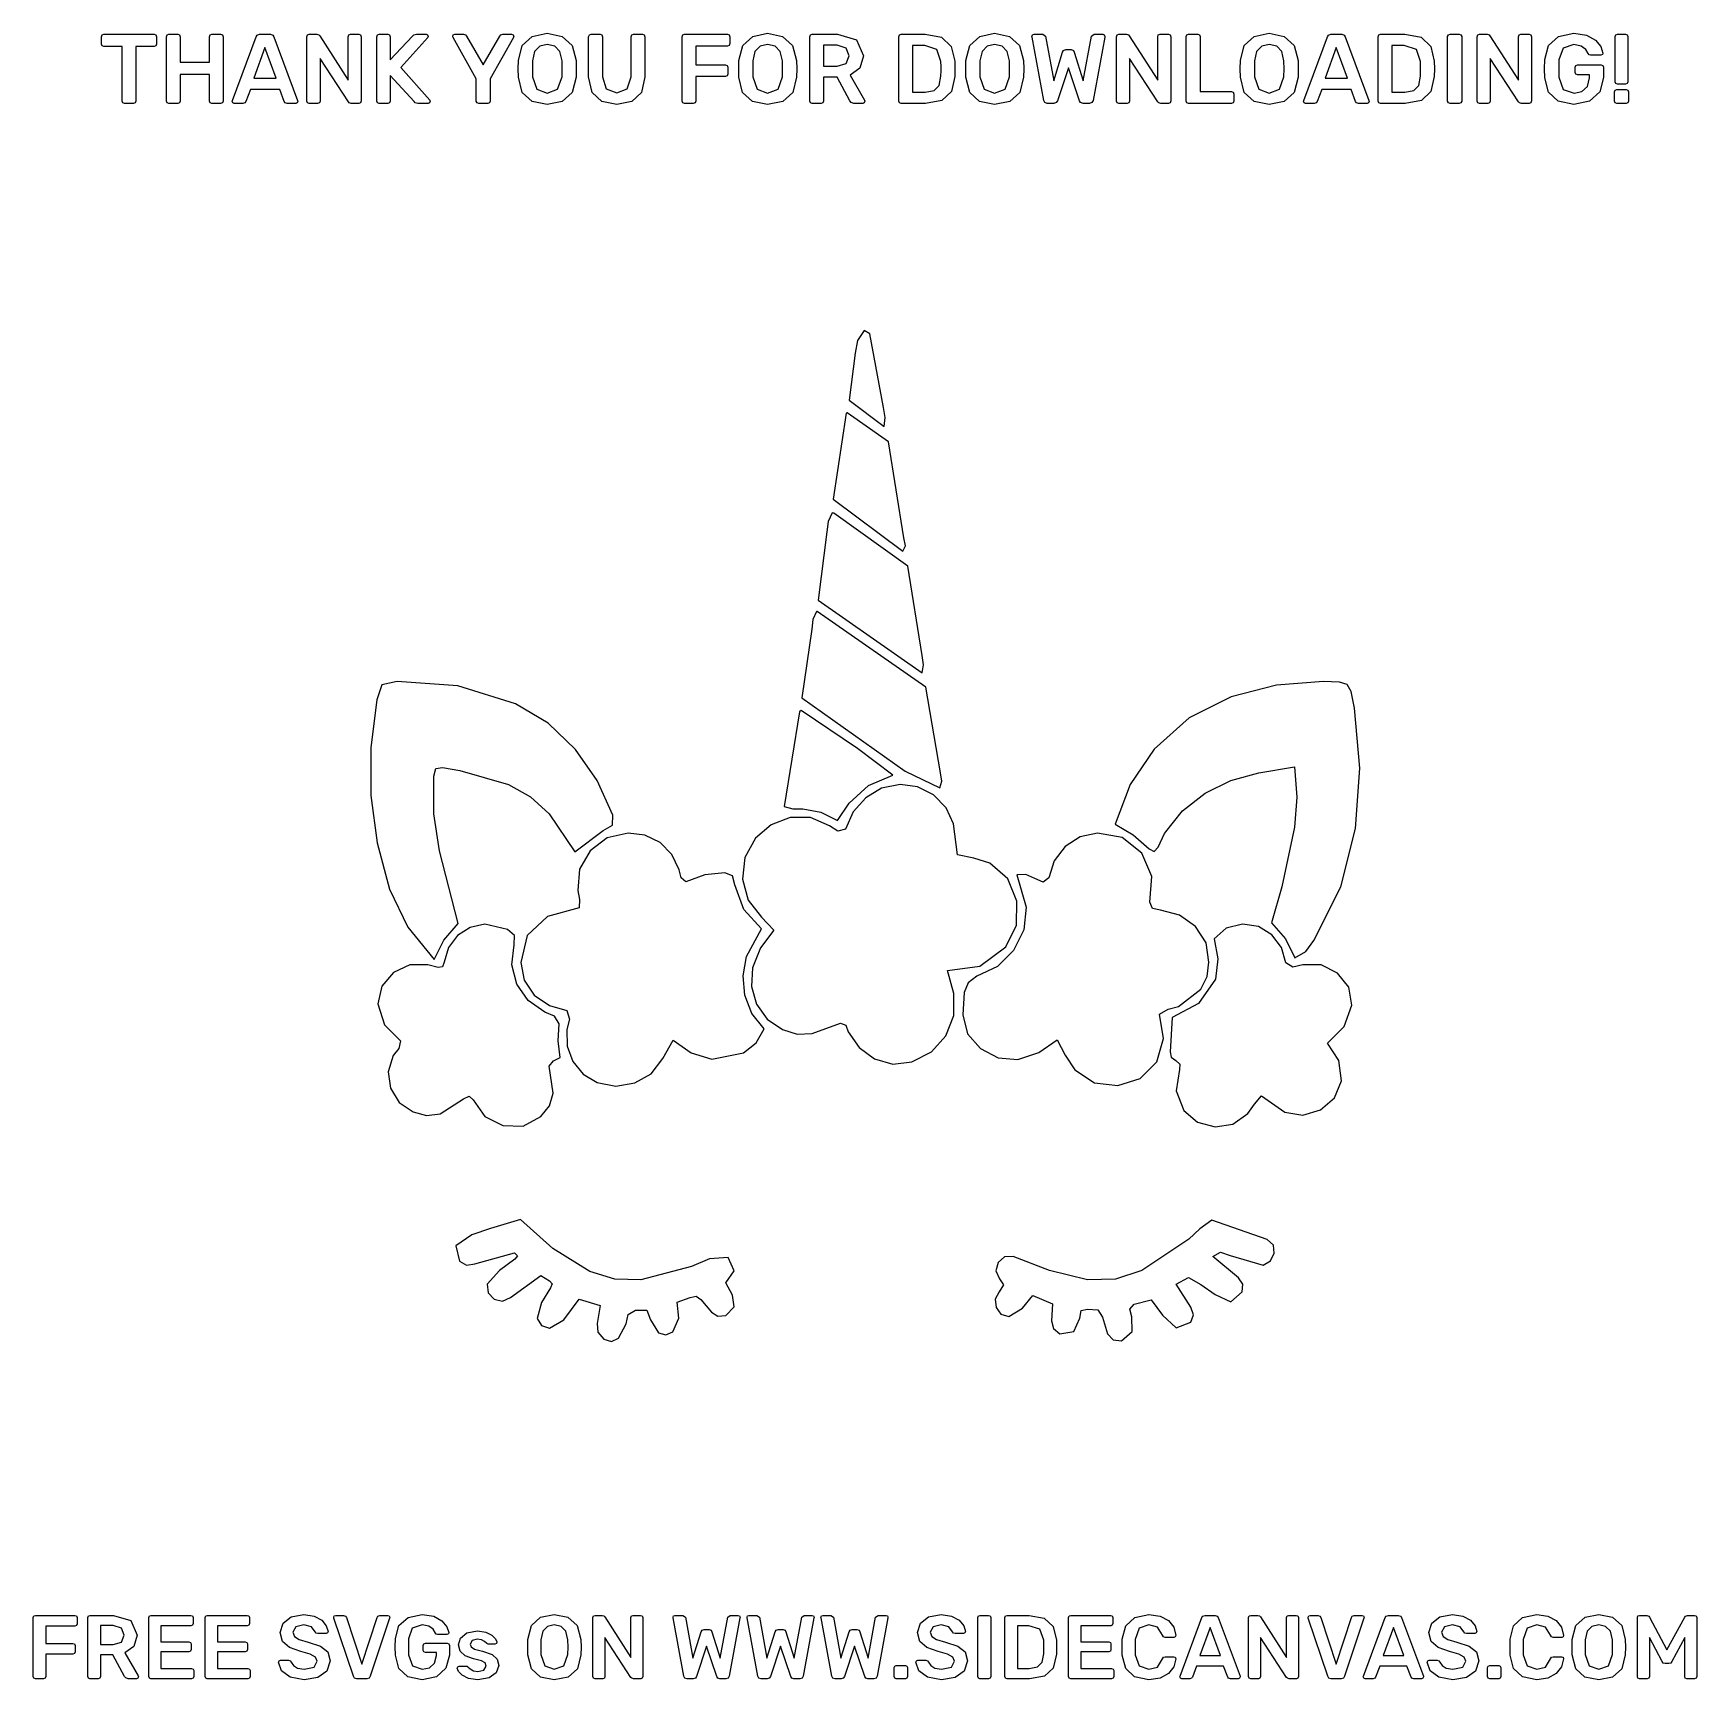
# Model space of a CAD drawing. Extents: x 0.7 to 47.7, y 0.9 to 47.3.
import ezdxf

# ---------------------------------------------------------------- set-up
doc = ezdxf.new("R2010")
doc.units = 0

msp = doc.modelspace()

# ---------------------------------------------------------------- linework, layer by layer
at = {"layer": 'Layer 1'}
for p, q in [((2.629064, 47.042305), (2.62907, 47.2486)), ((2.648579, 46.994914), (2.629064, 47.042305)), ((2.62907, 47.2486), (2.648584, 47.298779)), ((2.69597, 46.9754), (2.648579, 46.994914)), ((2.648584, 47.298779), (2.695976, 47.318293)), ((2.695976, 47.318293), (4.11771, 47.3183)), ((4.167887, 46.994909), (4.117708, 46.975395)), ((4.11771, 47.3183), (4.167889, 47.298786)), ((4.1874, 47.0423), (4.167887, 46.994909)), ((4.167889, 47.298786), (4.187402, 47.248607)), ((4.187402, 47.248607), (4.1874, 47.0423)), ((4.468966, 45.433806), (4.46897, 47.2486)), ((4.46897, 47.2486), (4.488483, 47.298779)), ((4.488483, 47.298779), (4.535874, 47.318293)), ((4.535874, 47.318293), (4.78955, 47.3183)), ((4.78955, 47.3183), (4.836942, 47.298786)), ((4.836942, 47.298786), (4.856454, 47.248607)), ((4.856454, 47.248607), (4.85646, 46.5293)), ((5.67884, 47.2486), (5.698353, 47.298779)), ((5.67884, 46.5293), (5.67884, 47.2486)), ((5.698353, 47.298779), (5.745744, 47.318293)), ((5.745744, 47.318293), (5.99664, 47.3183)), ((5.99664, 47.3183), (6.046819, 47.298786)), ((6.046819, 47.298786), (6.066332, 47.248607)), ((6.066332, 47.248607), (6.06633, 45.4338)), ((6.328371, 45.450533), (7.00021, 47.2486)), ((7.00021, 47.2486), (7.030875, 47.295991)), ((7.030875, 47.295991), (7.097781, 47.318293)), ((7.097781, 47.318293), (7.40165, 47.3183)), ((7.40165, 47.3183), (7.465768, 47.295998)), ((7.465768, 47.295998), (7.49922, 47.248607)), ((7.49922, 47.248607), (8.171062, 45.450527)), ((8.4331, 47.2486), (8.452613, 47.298779)), ((8.433106, 45.433807), (8.4331, 47.2486)), ((8.452613, 47.298779), (8.500004, 47.318293)), ((8.500004, 47.318293), (8.71466, 47.3183)), ((8.71466, 47.3183), (8.770414, 47.298786)), ((8.770414, 47.298786), (8.795504, 47.273696)), ((8.795504, 47.273696), (9.59837, 46.0248)), ((9.59837, 47.2486), (9.615097, 47.298779)), ((9.59837, 46.0248), (9.59837, 47.2486)), ((9.615097, 47.298779), (9.665276, 47.318293)), ((9.665276, 47.318293), (9.89945, 47.3183)), ((9.89945, 47.3183), (9.949629, 47.298786)), ((9.949629, 47.298786), (9.969142, 47.248607)), ((9.969142, 47.248607), (9.96914, 45.4366)), ((10.403996, 45.433807), (10.404, 47.2486)), ((10.404, 47.2486), (10.423513, 47.298779)), ((10.423513, 47.298779), (10.470904, 47.318293)), ((10.470904, 47.318293), (10.7162, 47.3183)), ((10.7162, 47.3183), (10.766379, 47.298786)), ((10.766379, 47.298786), (10.785892, 47.248607)), ((10.785892, 47.248607), (10.7859, 46.5963)), ((10.7859, 46.5963), (11.415926, 47.268142)), ((11.84809, 47.226305), (11.081465, 46.384411)), ((11.415926, 47.268142), (11.452166, 47.298807)), ((11.452166, 47.298807), (11.524647, 47.318321)), ((11.524647, 47.318321), (11.8007, 47.3183)), ((11.8007, 47.3183), (11.839728, 47.301574)), ((11.839728, 47.301574), (11.859241, 47.259758)), ((11.859241, 47.259758), (11.84809, 47.226305)), ((12.550532, 47.259765), (12.567259, 47.301581)), ((12.553326, 47.243039), (12.550532, 47.259765)), ((12.5589, 47.2291), (12.553326, 47.243039)), ((13.2168, 46.0638), (12.5589, 47.2291)), ((12.567259, 47.301581), (12.606287, 47.318308)), ((12.606287, 47.318308), (12.8544, 47.3183)), ((12.8544, 47.3183), (12.907367, 47.301574)), ((12.907367, 47.301574), (12.938032, 47.265333)), ((12.938032, 47.265333), (13.411946, 46.454104)), ((13.411946, 46.454104), (13.883072, 47.265333)), ((14.264975, 47.229092), (13.6071, 46.0638)), ((13.883072, 47.265333), (13.913737, 47.301574)), ((13.913737, 47.301574), (13.969491, 47.3183)), ((13.969491, 47.3183), (14.2148, 47.3183)), ((14.2148, 47.3183), (14.256616, 47.301574)), ((14.256616, 47.301574), (14.273343, 47.259758)), ((14.270549, 47.243031), (14.264975, 47.229092)), ((14.273343, 47.259758), (14.270549, 47.243031)), ((14.404383, 46.579538), (14.515892, 47.003272)), ((14.515892, 47.003272), (14.797452, 47.259743)), ((14.797452, 47.259743), (15.218399, 47.346162)), ((15.00932, 46.978209), (14.861571, 46.830459)), ((15.2184, 47.0256), (15.00932, 46.978209)), ((15.218399, 47.346162), (15.639346, 47.259743)), ((15.4303, 46.9782), (15.2184, 47.0256)), ((15.5752, 46.8304), (15.4303, 46.9782)), ((15.639346, 47.259743), (15.923694, 47.003272)), ((15.923694, 47.003272), (16.035203, 46.579538)), ((16.3893, 47.2486), (16.408813, 47.298779)), ((16.3893, 46.114), (16.3893, 47.2486)), ((16.408813, 47.298779), (16.456204, 47.318293)), ((16.456204, 47.318293), (16.7098, 47.3183)), ((16.7098, 47.3183), (16.757192, 47.298786)), ((16.757192, 47.298786), (16.776704, 47.248607)), ((16.776704, 47.248607), (16.7767, 46.114)), ((17.587929, 46.114), (17.588, 47.2486)), ((17.588, 47.2486), (17.607513, 47.298779)), ((17.607513, 47.298779), (17.657692, 47.318293)), ((17.657692, 47.318293), (17.9086, 47.3183)), ((17.9086, 47.3183), (17.955991, 47.298786)), ((17.955991, 47.298786), (17.975504, 47.248607)), ((17.975504, 47.248607), (17.9755, 46.114)), ((19.031993, 45.433807), (19.032, 47.2486)), ((19.032, 47.2486), (19.051516, 47.298779)), ((19.051516, 47.298779), (19.098907, 47.318293)), ((19.098907, 47.318293), (20.3088, 47.3183)), ((20.308805, 46.986494), (19.4139, 46.9865)), ((19.4139, 46.9865), (19.4139, 46.4569)), ((20.3088, 47.3183), (20.358979, 47.298786)), ((20.358984, 47.003221), (20.308805, 46.986494)), ((20.358979, 47.298786), (20.378495, 47.248607)), ((20.3785, 47.0534), (20.358984, 47.003221)), ((20.378495, 47.248607), (20.3785, 47.0534)), ((20.629383, 46.579538), (20.740892, 47.003272)), ((20.740892, 47.003272), (21.022452, 47.259743)), ((21.022452, 47.259743), (21.443399, 47.346162)), ((21.234321, 46.978209), (21.086571, 46.830459)), ((21.4434, 47.0256), (21.234321, 46.978209)), ((21.443399, 47.346162), (21.864346, 47.259743)), ((21.6553, 46.9782), (21.4434, 47.0256)), ((21.8002, 46.8304), (21.6553, 46.9782)), ((21.864346, 47.259743), (22.148694, 47.003272)), ((22.148694, 47.003272), (22.260203, 46.579538)), ((22.630996, 45.433807), (22.631, 47.2486)), ((22.631, 47.2486), (22.650513, 47.298779)), ((22.650513, 47.298779), (22.697904, 47.318293)), ((22.697904, 47.318293), (23.4199, 47.3183)), ((23.0185, 47.0088), (23.018489, 46.41787)), ((23.4115, 47.008799), (23.0185, 47.0088)), ((23.665183, 46.927955), (23.4115, 47.008799)), ((23.4199, 47.3183), (23.952356, 47.162187)), ((23.952356, 47.162187), (24.147497, 46.707788)), ((25.145496, 45.433807), (25.1455, 47.2486)), ((25.1455, 47.2486), (25.165013, 47.298779)), ((25.165013, 47.298779), (25.212404, 47.318293)), ((25.212404, 47.318293), (25.8926, 47.3183)), ((25.533, 46.9977), (25.532989, 45.687489)), ((25.8787, 46.9977), (25.533, 46.9977)), ((26.2243, 46.889), (25.8787, 46.9977)), ((25.8926, 47.3183), (26.355363, 47.231881)), ((26.355363, 47.231881), (26.631348, 46.97541)), ((27.041184, 46.579538), (27.152693, 47.003272)), ((27.152693, 47.003272), (27.434253, 47.259743)), ((27.434253, 47.259743), (27.8552, 47.346162)), ((27.646121, 46.978209), (27.498372, 46.830459)), ((27.8552, 47.0256), (27.646121, 46.978209)), ((27.8552, 47.346162), (28.276147, 47.259743)), ((28.067, 46.9782), (27.8552, 47.0256)), ((28.212, 46.8304), (28.067, 46.9782)), ((28.276147, 47.259743), (28.560494, 47.003272)), ((28.560494, 47.003272), (28.672003, 46.579538)), ((28.90887, 47.259763), (28.925606, 47.301579)), ((28.90887, 47.2514), (28.90887, 47.259763)), ((28.911692, 47.237461), (28.90887, 47.2514)), ((29.24343, 45.450531), (28.911692, 47.237461)), ((28.925606, 47.301579), (28.967423, 47.318305)), ((28.967423, 47.318305), (29.2128, 47.3183)), ((29.2128, 47.3183), (29.290854, 47.262546)), ((29.290854, 47.262546), (29.522237, 45.999706)), ((30.358488, 46.002491), (30.589872, 47.262541)), ((30.589872, 47.262541), (30.667929, 47.318295)), ((30.966242, 47.237456), (30.634501, 45.450526)), ((30.667929, 47.318295), (30.9133, 47.3183)), ((30.9133, 47.3183), (30.952329, 47.301574)), ((30.952329, 47.301574), (30.969064, 47.259758)), ((30.969064, 47.251395), (30.966242, 47.237456)), ((30.969064, 47.259758), (30.969064, 47.251395)), ((31.295179, 45.433807), (31.2952, 47.2486)), ((31.2952, 47.2486), (31.31473, 47.298779)), ((31.31473, 47.298779), (31.362121, 47.318293)), ((31.362121, 47.318293), (31.5768, 47.3183)), ((31.5768, 47.3183), (31.632553, 47.298786)), ((31.632553, 47.298786), (31.657642, 47.273696)), ((31.657642, 47.273696), (32.46051, 46.024797)), ((32.4605, 47.2486), (32.477236, 47.298779)), ((32.46051, 46.024797), (32.4605, 47.2486)), ((32.477236, 47.298779), (32.527415, 47.318293)), ((32.527415, 47.318293), (32.7616, 47.3183)), ((32.7616, 47.3183), (32.811779, 47.298786)), ((32.811779, 47.298786), (32.831281, 47.248607)), ((32.831281, 47.248607), (32.8312, 45.4366)), ((33.2661, 47.2514), (33.285601, 47.298791)), ((33.266108, 45.433807), (33.2661, 47.2514)), ((33.285601, 47.298791), (33.332992, 47.318305)), ((33.332992, 47.318305), (33.5923, 47.3183)), ((33.5923, 47.3183), (33.639691, 47.298786)), ((33.639691, 47.298786), (33.659192, 47.251395)), ((33.659192, 47.251395), (33.6592, 45.6986)), ((34.793785, 46.579538), (34.905294, 47.003272)), ((34.905294, 47.003272), (35.186856, 47.259743)), ((35.186856, 47.259743), (35.607801, 47.346162)), ((35.398721, 46.978184), (35.250972, 46.830434)), ((35.6078, 47.025575), (35.398721, 46.978184)), ((35.819667, 46.978184), (35.6078, 47.025575)), ((35.607801, 47.346162), (36.028749, 47.259743)), ((35.96463, 46.830434), (35.819667, 46.978184)), ((36.028749, 47.259743), (36.313096, 47.003272)), ((36.313096, 47.003272), (36.424605, 46.579538)), ((36.583535, 45.450533), (37.255379, 47.248613)), ((37.255379, 47.248613), (37.286043, 47.296004)), ((37.286043, 47.296004), (37.352949, 47.318306)), ((37.352949, 47.318306), (37.6568, 47.3183)), ((37.6568, 47.3183), (37.720918, 47.295998)), ((37.720918, 47.295998), (37.75437, 47.248607)), ((37.75437, 47.248607), (38.426214, 45.450527)), ((38.688208, 45.433807), (38.6883, 47.2486)), ((38.6883, 47.2486), (38.707801, 47.298779)), ((38.707801, 47.298779), (38.755192, 47.318293)), ((38.755192, 47.318293), (39.4354, 47.3183)), ((39.0757, 46.9977), (39.07569, 45.687489)), ((39.421461, 46.997732), (39.0757, 46.9977)), ((39.767141, 46.889011), (39.421461, 46.997732)), ((39.4354, 47.3183), (39.898162, 47.231881)), ((39.898162, 47.231881), (40.174147, 46.97541)), ((40.648, 47.2514), (40.667502, 47.298791)), ((40.648008, 45.433807), (40.648, 47.2514)), ((40.667502, 47.298791), (40.714892, 47.318305)), ((40.714892, 47.318305), (40.977, 47.3183)), ((40.977, 47.3183), (41.024391, 47.298786)), ((41.024391, 47.298786), (41.043892, 47.251395)), ((41.043892, 47.251395), (41.0439, 45.4338)), ((41.481505, 45.433807), (41.4816, 47.2486)), ((41.4816, 47.2486), (41.501101, 47.298779)), ((41.501101, 47.298779), (41.548495, 47.318293)), ((41.548495, 47.318293), (41.7631, 47.3183)), ((41.7631, 47.3183), (41.818856, 47.298786)), ((41.818856, 47.298786), (41.843945, 47.273696)), ((41.843945, 47.273696), (42.64681, 46.024797)), ((42.6468, 47.2486), (42.663536, 47.298779)), ((42.64681, 46.024797), (42.6468, 47.2486)), ((42.663536, 47.298779), (42.713715, 47.318293)), ((42.713715, 47.318293), (42.9479, 47.3183)), ((42.9479, 47.3183), (42.998079, 47.298786)), ((42.998079, 47.298786), (43.017609, 47.248607)), ((43.017609, 47.248607), (43.0176, 45.4366)), ((43.388319, 46.607415), (43.494254, 47.003272)), ((43.494254, 47.003272), (43.775813, 47.256955)), ((43.775813, 47.256955), (44.2107, 47.346162)), ((44.210687, 47.025599), (43.906824, 46.925241)), ((44.419766, 46.986571), (44.210687, 47.025599)), ((44.2107, 47.346162), (44.567527, 47.290408)), ((44.548002, 46.889001), (44.419766, 46.986571)), ((44.567527, 47.290408), (44.821211, 47.151022)), ((44.821211, 47.151022), (44.974537, 46.96982)), ((45.3788, 47.2514), (45.398301, 47.298791)), ((45.378805, 45.974606), (45.3788, 47.2514)), ((45.398301, 47.298791), (45.445695, 47.318305)), ((45.445695, 47.318305), (45.6715, 47.3183)), ((45.6715, 47.3183), (45.718891, 47.298786)), ((45.718891, 47.298786), (45.738392, 47.251395)), ((45.738392, 47.251395), (45.7384, 45.9746)), ((3.2117, 46.9754), (2.69597, 46.9754)), ((3.211706, 45.433807), (3.2117, 46.9754)), ((4.117708, 46.975395), (3.60477, 46.9754)), ((3.60477, 46.9754), (3.60477, 45.4338)), ((4.85646, 46.5293), (5.67884, 46.5293)), ((7.248319, 46.941908), (6.93331, 46.080558)), ((7.56612, 46.0805), (7.248319, 46.941908)), ((9.603946, 45.411505), (8.80387, 46.6325)), ((8.80387, 46.6325), (8.80387, 45.4338)), ((14.401589, 46.339794), (14.404383, 46.579538)), ((14.803029, 46.568413), (14.800235, 46.342607)), ((14.861571, 46.830459), (14.803029, 46.568413)), ((15.636559, 46.568388), (15.5752, 46.8304)), ((15.642133, 46.342582), (15.636559, 46.568388)), ((16.035203, 46.579538), (16.04078, 46.339794)), ((20.626589, 46.339794), (20.629383, 46.579538)), ((21.028029, 46.568413), (21.025235, 46.342607)), ((21.086571, 46.830459), (21.028029, 46.568413)), ((21.861559, 46.568388), (21.8002, 46.8304)), ((21.867136, 46.342582), (21.861559, 46.568388)), ((22.260203, 46.579538), (22.26578, 46.339794)), ((23.748815, 46.710512), (23.665183, 46.927955)), ((23.665183, 46.493069), (23.748815, 46.710512)), ((24.147497, 46.707788), (24.044351, 46.364898)), ((26.338636, 46.551696), (26.2243, 46.889)), ((26.34143, 46.406734), (26.338636, 46.551696)), ((26.631348, 46.97541), (26.728919, 46.560039)), ((26.728919, 46.560039), (26.734495, 46.342596)), ((27.03839, 46.339794), (27.041184, 46.579538)), ((27.43983, 46.568413), (27.437036, 46.342607)), ((27.498372, 46.830459), (27.43983, 46.568413)), ((28.273358, 46.568388), (28.212, 46.8304)), ((28.278946, 46.342582), (28.273358, 46.568388)), ((28.672003, 46.579538), (28.677591, 46.339794)), ((29.522237, 45.999706), (29.773132, 46.81651)), ((29.773132, 46.81651), (29.801016, 46.861113)), ((29.801016, 46.861113), (29.865134, 46.886203)), ((29.865134, 46.886203), (30.0156, 46.8862)), ((30.0156, 46.8862), (30.079718, 46.861111)), ((30.079718, 46.861111), (30.104807, 46.816507)), ((30.104807, 46.816507), (30.358488, 46.002491)), ((32.466055, 45.411505), (31.665978, 46.632525)), ((31.665978, 46.632525), (31.666, 45.4338)), ((34.790963, 46.339794), (34.793785, 46.579538)), ((35.192428, 46.568388), (35.189606, 46.342582)), ((35.250972, 46.830434), (35.192428, 46.568388)), ((36.02596, 46.568388), (35.96463, 46.830434)), ((36.031548, 46.342582), (36.02596, 46.568388)), ((36.424605, 46.579538), (36.430193, 46.339794)), ((37.503498, 46.941908), (37.18847, 46.080558)), ((37.8213, 46.0805), (37.503498, 46.941908)), ((39.881438, 46.551696), (39.767141, 46.889011)), ((39.88426, 46.406734), (39.881438, 46.551696)), ((40.174147, 46.97541), (40.27172, 46.560039)), ((40.27172, 46.560039), (40.277308, 46.342596)), ((42.652357, 45.411505), (41.852277, 46.632525)), ((41.852277, 46.632525), (41.8523, 45.4338)), ((43.385497, 46.345369), (43.388319, 46.607415)), ((43.906824, 46.925241), (43.78695, 46.593501)), ((43.78695, 46.593501), (43.78695, 46.102861)), ((44.617694, 46.774704), (44.548002, 46.889001)), ((44.642783, 46.741251), (44.617694, 46.774704)), ((44.6846, 46.7301), (44.642783, 46.741251)), ((44.971746, 46.730076), (44.6846, 46.7301)), ((45.016348, 46.746802), (44.971746, 46.730076)), ((44.974537, 46.96982), (45.03029, 46.788618)), ((45.03029, 46.788618), (45.016348, 46.746802)), ((5.67884, 46.1809), (4.85646, 46.1809)), ((4.85646, 46.1809), (4.85646, 45.4338)), ((5.678836, 45.433807), (5.67884, 46.1809)), ((6.93331, 46.080558), (7.56612, 46.0805)), ((11.460579, 45.41708), (10.7859, 46.1558)), ((10.7859, 46.1558), (10.7859, 45.4338)), ((11.081465, 46.384411), (11.901057, 45.461673)), ((13.216793, 45.433807), (13.2168, 46.0638)), ((13.6071, 46.0638), (13.6071, 45.4338)), ((14.404383, 46.102837), (14.401589, 46.339794)), ((14.513105, 45.673527), (14.404383, 46.102837)), ((14.800235, 46.342607), (14.803029, 46.116801)), ((14.803029, 46.116801), (14.925689, 45.765547)), ((15.513899, 45.765522), (15.636559, 46.116776)), ((15.636559, 46.116776), (15.642133, 46.342582)), ((16.035203, 46.102837), (15.926482, 45.673527)), ((16.04078, 46.339794), (16.035203, 46.102837)), ((16.4868, 45.6735), (16.3893, 46.114)), ((16.7767, 46.114), (16.885422, 45.773897)), ((17.479208, 45.773897), (17.587929, 46.114)), ((17.9755, 46.114), (17.877929, 45.673539)), ((19.4139, 46.4569), (20.253, 46.4569)), ((20.253008, 46.125094), (19.4139, 46.1251)), ((19.4139, 46.1251), (19.4139, 45.4338)), ((20.253, 46.4569), (20.303179, 46.437386)), ((20.303187, 46.144609), (20.253008, 46.125094)), ((20.303179, 46.437386), (20.322692, 46.387207)), ((20.3227, 46.192), (20.303187, 46.144609)), ((20.322692, 46.387207), (20.3227, 46.192)), ((20.629383, 46.102837), (20.626589, 46.339794)), ((20.738105, 45.673527), (20.629383, 46.102837)), ((21.025235, 46.342607), (21.028029, 46.116801)), ((21.028029, 46.116801), (21.150689, 45.765547)), ((21.738899, 45.765522), (21.861559, 46.116776)), ((21.861559, 46.116776), (21.867136, 46.342582)), ((22.260203, 46.102837), (22.151481, 45.673527)), ((22.26578, 46.339794), (22.260203, 46.102837)), ((23.018489, 46.41787), (23.4115, 46.4178)), ((23.406, 46.1028), (23.0185, 46.1028)), ((23.0185, 46.1028), (23.0185, 45.4338)), ((23.765591, 45.442169), (23.406, 46.1028)), ((23.4115, 46.4178), (23.665183, 46.493069)), ((24.044351, 46.364898), (23.773941, 46.166969)), ((23.773941, 46.166969), (24.180949, 45.456099)), ((26.288457, 45.874278), (26.338636, 46.136324)), ((26.338636, 46.136324), (26.34143, 46.281286)), ((26.34143, 46.281286), (26.34143, 46.406734)), ((26.728919, 46.127941), (26.634136, 45.698631)), ((26.734495, 46.342596), (26.728919, 46.127941)), ((27.041184, 46.102837), (27.03839, 46.339794)), ((27.149905, 45.673527), (27.041184, 46.102837)), ((27.437036, 46.342607), (27.43983, 46.116801)), ((27.43983, 46.116801), (27.56249, 45.765547)), ((28.150699, 45.765522), (28.273358, 46.116776)), ((28.273358, 46.116776), (28.278946, 46.342582)), ((28.672003, 46.102837), (28.563283, 45.673527)), ((28.677591, 46.339794), (28.672003, 46.102837)), ((29.940305, 46.367694), (29.628077, 45.436593)), ((30.25253, 45.436593), (29.940305, 46.367694)), ((34.793785, 46.102837), (34.790963, 46.339794)), ((34.902505, 45.673527), (34.793785, 46.102837)), ((35.189606, 46.342582), (35.192428, 46.116776)), ((35.192428, 46.116776), (35.31509, 45.765522)), ((35.903301, 45.765522), (36.02596, 46.116776)), ((36.02596, 46.116776), (36.031548, 46.342582)), ((36.424605, 46.102837), (36.315885, 45.673527)), ((36.430193, 46.339794), (36.424605, 46.102837)), ((37.18847, 46.080558), (37.8213, 46.0805)), ((39.831259, 45.874278), (39.881438, 46.136324)), ((39.881438, 46.136324), (39.88426, 46.281286)), ((39.88426, 46.281286), (39.88426, 46.406734)), ((40.27172, 46.127941), (40.176935, 45.698631)), ((40.277308, 46.342596), (40.27172, 46.127941)), ((43.388319, 46.088898), (43.385497, 46.345369)), ((43.494254, 45.684678), (43.388319, 46.088898)), ((43.78695, 46.102861), (43.909612, 45.762758)), ((44.247, 46.39), (44.266501, 46.440179)), ((44.247008, 46.242193), (44.247, 46.39)), ((44.266509, 46.192014), (44.247008, 46.242193)), ((44.266501, 46.440179), (44.313892, 46.459693)), ((44.3139, 46.1725), (44.266509, 46.192014)), ((44.313892, 46.459693), (44.9801, 46.4597)), ((44.654, 46.1725), (44.3139, 46.1725)), ((44.595391, 45.843602), (44.653932, 46.086134)), ((44.653932, 46.086134), (44.654, 46.1725)), ((45.047, 46.0972), (44.943854, 45.69298)), ((44.9801, 46.4597), (45.027493, 46.440186)), ((45.027493, 46.440186), (45.046995, 46.390007)), ((45.046995, 46.390007), (45.047, 46.0972)), ((6.83574, 45.7599), (6.704717, 45.419797)), ((7.66369, 45.7599), (6.83574, 45.7599)), ((7.794727, 45.419868), (7.66369, 45.7599)), ((14.791878, 45.419844), (14.513105, 45.673527)), ((14.925689, 45.765547), (15.2184, 45.659613)), ((15.2184, 45.659588), (15.513899, 45.765522)), ((15.2184, 45.659613), (15.2184, 45.659588)), ((15.926482, 45.673527), (15.644922, 45.419844)), ((16.762853, 45.419844), (16.4868, 45.6735)), ((16.885422, 45.773897), (17.183709, 45.665176)), ((17.183709, 45.665176), (17.479208, 45.773897)), ((17.877929, 45.673539), (17.604732, 45.419856)), ((21.016878, 45.419844), (20.738105, 45.673527)), ((21.150689, 45.765547), (21.4434, 45.659613)), ((21.4434, 45.659588), (21.738899, 45.765522)), ((21.4434, 45.659613), (21.4434, 45.659588)), ((22.151481, 45.673527), (21.869921, 45.419844)), ((25.532989, 45.687489), (25.8926, 45.6875)), ((25.8926, 45.6875), (26.146283, 45.732104)), ((26.146283, 45.732104), (26.288457, 45.874278)), ((26.634136, 45.698631), (26.363727, 45.447736)), ((27.428678, 45.419844), (27.149905, 45.673527)), ((27.56249, 45.765547), (27.855201, 45.659613)), ((27.8552, 45.659588), (28.150699, 45.765522)), ((27.855201, 45.659613), (27.8552, 45.659588)), ((28.563283, 45.673527), (28.281724, 45.419844)), ((33.6592, 45.6986), (34.5429, 45.6986)), ((34.5429, 45.6986), (34.593079, 45.679086)), ((34.593079, 45.679086), (34.612581, 45.628907)), ((34.612581, 45.628907), (34.6126, 45.4338)), ((35.181278, 45.419844), (34.902505, 45.673527)), ((35.31509, 45.765522), (35.607799, 45.659588)), ((35.607799, 45.659588), (35.6078, 45.659588)), ((35.6078, 45.659588), (35.903301, 45.765522)), ((36.315885, 45.673527), (36.034323, 45.419844)), ((37.0909, 45.7599), (36.959876, 45.419797)), ((37.918839, 45.759971), (37.0909, 45.7599)), ((38.049863, 45.419868), (37.918839, 45.759971)), ((39.07569, 45.687489), (39.4354, 45.6875)), ((39.4354, 45.6875), (39.689084, 45.732104)), ((39.689084, 45.732104), (39.831259, 45.874278)), ((40.176935, 45.698631), (39.906527, 45.447736)), ((43.773027, 45.428207), (43.494254, 45.684678)), ((43.909612, 45.762758), (44.21626, 45.659612)), ((44.21626, 45.659612), (44.439277, 45.704216)), ((44.439277, 45.704216), (44.595391, 45.843602)), ((44.943854, 45.69298), (44.65393, 45.430934)), ((45.362, 45.693), (45.38153, 45.743179)), ((45.362044, 45.433788), (45.362, 45.693)), ((45.398307, 45.924426), (45.378805, 45.974606)), ((45.38153, 45.743179), (45.428921, 45.762693)), ((45.4457, 45.9077), (45.398307, 45.924426)), ((45.428921, 45.762693), (45.6882, 45.7627)), ((45.671508, 45.907694), (45.4457, 45.9077)), ((45.718899, 45.924421), (45.671508, 45.907694)), ((45.6882, 45.7627), (45.738379, 45.743186)), ((45.7384, 45.9746), (45.718899, 45.924421)), ((45.738379, 45.743186), (45.757909, 45.693007)), ((45.757909, 45.693007), (45.7579, 45.4338)), ((3.231219, 45.386416), (3.211706, 45.433807)), ((3.27861, 45.3669), (3.231219, 45.386416)), ((3.535075, 45.366893), (3.27861, 45.3669)), ((3.585254, 45.386409), (3.535075, 45.366893)), ((3.60477, 45.4338), (3.585254, 45.386409)), ((4.488479, 45.383627), (4.468966, 45.433806)), ((4.53587, 45.3669), (4.488479, 45.383627)), ((4.789556, 45.366893), (4.53587, 45.3669)), ((4.836947, 45.386409), (4.789556, 45.366893)), ((4.85646, 45.4338), (4.836947, 45.386409)), ((5.698349, 45.386416), (5.678836, 45.433807)), ((5.74574, 45.3669), (5.698349, 45.386416)), ((5.996638, 45.366893), (5.74574, 45.3669)), ((6.046817, 45.386409), (5.996638, 45.366893)), ((6.06633, 45.4338), (6.046817, 45.386409)), ((6.322797, 45.425443), (6.328371, 45.450533)), ((6.339524, 45.383627), (6.322797, 45.425443)), ((6.38134, 45.3669), (6.339524, 45.383627)), ((6.623873, 45.366829), (6.38134, 45.3669)), ((6.679628, 45.383557), (6.623873, 45.366829)), ((6.704717, 45.419797), (6.679628, 45.383557)), ((7.817028, 45.383627), (7.794727, 45.419868)), ((7.87557, 45.3669), (7.817028, 45.383627)), ((8.118101, 45.366894), (7.87557, 45.3669)), ((8.157129, 45.383621), (8.118101, 45.366894)), ((8.173856, 45.425437), (8.157129, 45.383621)), ((8.171062, 45.450527), (8.173856, 45.425437)), ((8.452618, 45.386416), (8.433106, 45.433807)), ((8.50001, 45.3669), (8.452618, 45.386416)), ((8.734178, 45.366893), (8.50001, 45.3669)), ((8.784357, 45.386409), (8.734178, 45.366893)), ((8.80387, 45.4338), (8.784357, 45.386409)), ((9.629035, 45.386416), (9.603946, 45.411505)), ((9.68479, 45.3669), (9.629035, 45.386416)), ((9.902236, 45.366905), (9.68479, 45.3669)), ((9.949627, 45.386421), (9.902236, 45.366905)), ((9.96914, 45.4366), (9.949627, 45.386421)), ((10.423509, 45.386416), (10.403996, 45.433807)), ((10.4709, 45.3669), (10.423509, 45.386416)), ((10.716208, 45.366893), (10.4709, 45.3669)), ((10.766387, 45.386409), (10.716208, 45.366893)), ((10.7859, 45.4338), (10.766387, 45.386409)), ((11.494031, 45.386416), (11.460579, 45.41708)), ((11.5693, 45.3669), (11.494031, 45.386416)), ((11.856455, 45.366889), (11.5693, 45.3669)), ((11.895484, 45.383617), (11.856455, 45.366889)), ((11.914996, 45.425432), (11.895484, 45.383617)), ((11.901057, 45.461673), (11.914996, 45.425432)), ((13.236309, 45.386416), (13.216793, 45.433807)), ((13.2837, 45.3669), (13.236309, 45.386416)), ((13.537408, 45.366893), (13.2837, 45.3669)), ((13.587587, 45.386409), (13.537408, 45.366893)), ((13.6071, 45.4338), (13.587587, 45.386409)), ((15.2184, 45.339), (14.791878, 45.419844)), ((15.644922, 45.419844), (15.2184, 45.339)), ((15.2184, 45.339), (15.2184, 45.339)), ((17.1838, 45.339), (16.762853, 45.419844)), ((17.604732, 45.419856), (17.183785, 45.339012)), ((17.183785, 45.339012), (17.1838, 45.339)), ((19.051509, 45.386416), (19.031993, 45.433807)), ((19.0989, 45.3669), (19.051509, 45.386416)), ((19.344208, 45.366893), (19.0989, 45.3669)), ((19.394387, 45.386409), (19.344208, 45.366893)), ((19.4139, 45.4338), (19.394387, 45.386409)), ((21.4434, 45.339), (21.016878, 45.419844)), ((21.869921, 45.419844), (21.443399, 45.339)), ((21.443399, 45.339), (21.4434, 45.339)), ((22.650509, 45.386416), (22.630996, 45.433807)), ((22.6979, 45.3669), (22.650509, 45.386416)), ((22.951596, 45.366893), (22.6979, 45.3669)), ((22.998987, 45.386409), (22.951596, 45.366893)), ((23.0185, 45.4338), (22.998987, 45.386409)), ((23.804619, 45.39199), (23.765591, 45.442169)), ((23.8771, 45.3669), (23.804619, 45.39199)), ((24.13077, 45.366891), (23.8771, 45.3669)), ((24.169798, 45.383618), (24.13077, 45.366891)), ((24.189311, 45.425434), (24.169798, 45.383618)), ((24.180949, 45.456099), (24.189311, 45.425434)), ((25.165009, 45.386416), (25.145496, 45.433807)), ((25.2124, 45.3669), (25.165009, 45.386416)), ((25.90654, 45.366891), (25.2124, 45.3669)), ((26.363727, 45.447736), (25.90654, 45.366891)), ((27.8552, 45.339), (27.428678, 45.419844)), ((28.281724, 45.419844), (27.8552, 45.339)), ((27.8552, 45.339), (27.8552, 45.339)), ((29.274097, 45.389201), (29.24343, 45.450531)), ((29.341, 45.3669), (29.274097, 45.389201)), ((29.527719, 45.3669), (29.341, 45.3669)), ((29.594625, 45.389201), (29.527719, 45.3669)), ((29.628077, 45.436593), (29.594625, 45.389201)), ((30.283194, 45.389201), (30.25253, 45.436593)), ((30.3501, 45.3669), (30.283194, 45.389201)), ((30.536931, 45.366895), (30.3501, 45.3669)), ((30.603838, 45.389196), (30.536931, 45.366895)), ((30.634501, 45.450526), (30.603838, 45.389196)), ((31.314709, 45.386416), (31.295179, 45.433807)), ((31.3621, 45.3669), (31.314709, 45.386416)), ((31.596319, 45.366893), (31.3621, 45.3669)), ((31.646498, 45.386409), (31.596319, 45.366893)), ((31.666, 45.4338), (31.646498, 45.386409)), ((32.491144, 45.386416), (32.466055, 45.411505)), ((32.5469, 45.3669), (32.491144, 45.386416)), ((32.764305, 45.366905), (32.5469, 45.3669)), ((32.811699, 45.386421), (32.764305, 45.366905)), ((32.8312, 45.4366), (32.811699, 45.386421)), ((33.285609, 45.386416), (33.266108, 45.433807)), ((33.333, 45.3669), (33.285609, 45.386416)), ((34.542919, 45.366893), (33.333, 45.3669)), ((34.593099, 45.386409), (34.542919, 45.366893)), ((34.6126, 45.4338), (34.593099, 45.386409)), ((35.6078, 45.339), (35.181278, 45.419844)), ((35.607801, 45.339), (35.6078, 45.339)), ((36.034323, 45.419844), (35.607801, 45.339)), ((36.577947, 45.425443), (36.583535, 45.450533)), ((36.594683, 45.383627), (36.577947, 45.425443)), ((36.6365, 45.3669), (36.594683, 45.383627)), ((36.879033, 45.366829), (36.6365, 45.3669)), ((36.934787, 45.383557), (36.879033, 45.366829)), ((36.959876, 45.419797), (36.934787, 45.383557)), ((38.072159, 45.383627), (38.049863, 45.419868)), ((38.1307, 45.3669), (38.072159, 45.383627)), ((38.373272, 45.366894), (38.1307, 45.3669)), ((38.4123, 45.383621), (38.373272, 45.366894)), ((38.429036, 45.425437), (38.4123, 45.383621)), ((38.426214, 45.450527), (38.429036, 45.425437)), ((38.707709, 45.386416), (38.688208, 45.433807)), ((38.7551, 45.3669), (38.707709, 45.386416)), ((39.449339, 45.366891), (38.7551, 45.3669)), ((39.906527, 45.447736), (39.449339, 45.366891)), ((40.667509, 45.386416), (40.648008, 45.433807)), ((40.7149, 45.3669), (40.667509, 45.386416)), ((40.977008, 45.366893), (40.7149, 45.3669)), ((41.024399, 45.386409), (40.977008, 45.366893)), ((41.0439, 45.4338), (41.024399, 45.386409)), ((41.501007, 45.386416), (41.481505, 45.433807)), ((41.5484, 45.3669), (41.501007, 45.386416)), ((41.782619, 45.366893), (41.5484, 45.3669)), ((41.832799, 45.386409), (41.782619, 45.366893)), ((41.8523, 45.4338), (41.832799, 45.386409)), ((42.677447, 45.386416), (42.652357, 45.411505)), ((42.7332, 45.3669), (42.677447, 45.386416)), ((42.950679, 45.366905), (42.7332, 45.3669)), ((42.99807, 45.386421), (42.950679, 45.366905)), ((43.0176, 45.4366), (42.99807, 45.386421)), ((44.2107, 45.339), (43.773027, 45.428207)), ((44.65393, 45.430934), (44.210683, 45.338939)), ((44.210683, 45.338939), (44.2107, 45.339)), ((45.381574, 45.386397), (45.362044, 45.433788)), ((45.428964, 45.366881), (45.381574, 45.386397)), ((45.688191, 45.366893), (45.428964, 45.366881)), ((45.73837, 45.386409), (45.688191, 45.366893)), ((45.7579, 45.4338), (45.73837, 45.386409)), ((23.981264, 38.673951), (23.911256, 38.317615)), ((24.1726, 38.9511), (23.981264, 38.673951)), ((24.330332, 38.857318), (24.172597, 38.951104)), ((24.172597, 38.951104), (24.1726, 38.9511)), ((24.718598, 36.779148), (24.330332, 38.857318)), ((23.911256, 38.317615), (23.74679, 36.990425)), ((23.74679, 36.990425), (24.738952, 36.246872)), ((24.76692, 36.498748), (24.718598, 36.779148)), ((23.6636, 36.622), (23.292097, 34.19431)), ((23.693619, 36.633099), (23.6636, 36.622)), ((24.855799, 35.813862), (23.693619, 36.633099)), ((24.738952, 36.246872), (24.76692, 36.498748)), ((25.29398, 33.105362), (24.855799, 35.813862)), ((23.292097, 34.19431), (25.261687, 32.71994)), ((23.156612, 33.558683), (23.112303, 33.267886)), ((23.2689, 33.8059), (23.156612, 33.558683)), ((23.268895, 33.805892), (23.2689, 33.8059)), ((23.313104, 33.800708), (23.268895, 33.805892)), ((25.407774, 32.301958), (23.313104, 33.800708)), ((23.112303, 33.267886), (22.875383, 31.341456)), ((25.339687, 32.877619), (25.29398, 33.105362)), ((25.261687, 32.71994), (25.339687, 32.877619)), ((25.804748, 29.779938), (25.407774, 32.301958)), ((22.8216, 31.0248), (22.721755, 30.794591)), ((22.833293, 31.025764), (22.8216, 31.0248)), ((22.8443, 31.0252), (22.833293, 31.025764)), ((25.908, 28.8863), (22.8443, 31.0252)), ((22.875383, 31.341456), (25.804933, 29.287086)), ((22.721755, 30.794591), (22.689258, 30.519468)), ((22.689258, 30.519468), (22.408343, 28.579558)), ((25.848371, 29.516158), (25.804748, 29.779938)), ((25.804933, 29.287086), (25.848371, 29.516158)), ((10.552272, 28.952966), (10.411917, 28.523004)), ((10.984, 29.0417), (10.552272, 28.952966)), ((10.984009, 29.041696), (10.984, 29.0417)), ((12.693653, 28.921536), (10.984009, 29.041696)), ((14.326969, 28.415968), (12.693653, 28.921536)), ((26.326391, 26.463756), (25.908, 28.8863)), ((35.817933, 28.944286), (34.530482, 28.609461)), ((37.1408, 29.0453), (35.817933, 28.944286)), ((37.589126, 29.028706), (37.140799, 29.045301)), ((37.140799, 29.045301), (37.1408, 29.0453)), ((37.813142, 28.959685), (37.589126, 29.028706)), ((37.924349, 28.765687), (37.813142, 28.959685)), ((38.020214, 28.289127), (37.924349, 28.765687)), ((10.411917, 28.523004), (10.238921, 27.183336)), ((15.248195, 27.865387), (14.326969, 28.415968)), ((22.3477, 28.1921), (21.910974, 25.51507)), ((22.35439, 28.197043), (22.3477, 28.1921)), ((22.391825, 28.224751), (22.35439, 28.197043)), ((23.977825, 27.149501), (22.391825, 28.224751)), ((22.408343, 28.579558), (25.328793, 26.508998)), ((34.530482, 28.609461), (33.352618, 28.015094)), ((38.165317, 26.595814), (38.020214, 28.289127)), ((16.021092, 27.128377), (15.248195, 27.865387)), ((33.352618, 28.015094), (32.35851, 27.13545)), ((10.238921, 27.183336), (10.237805, 25.829166)), ((16.633859, 26.24882), (16.021092, 27.128377)), ((24.982975, 26.397255), (23.977825, 27.149501)), ((32.35851, 27.13545), (31.681004, 26.137838)), ((12.019533, 26.370774), (12.070741, 26.584563)), ((12.019804, 25.311176), (12.019533, 26.370774)), ((12.070741, 26.584563), (12.264328, 26.617303)), ((12.264328, 26.617303), (12.754729, 26.531166)), ((12.754729, 26.531166), (14.126567, 26.133901)), ((24.296174, 26.105013), (24.982975, 26.397255)), ((25.328793, 26.508998), (26.304491, 26.038888)), ((26.366017, 26.225822), (26.326391, 26.463756)), ((34.528314, 26.246427), (35.313864, 26.465068)), ((35.313864, 26.465068), (36.326344, 26.633456)), ((36.326344, 26.633456), (36.392187, 25.780591)), ((38.048939, 24.893407), (38.165317, 26.595814)), ((14.126567, 26.133901), (14.746658, 25.790415)), ((17.074689, 25.270598), (16.633859, 26.24882)), ((23.742385, 25.609674), (24.296174, 26.105013)), ((24.663394, 26.028838), (24.213183, 25.757019)), ((25.1829, 26.139), (24.663394, 26.028838)), ((25.182898, 26.138999), (25.1829, 26.139)), ((25.680141, 26.073882), (25.182898, 26.138999)), ((26.128113, 25.841985), (25.680141, 26.073882)), ((26.481735, 25.480695), (26.128113, 25.841985)), ((26.304491, 26.038888), (26.366017, 26.225822)), ((31.681004, 26.137838), (31.25812, 25.01395)), ((33.162237, 25.389253), (33.798834, 25.88726)), ((33.798834, 25.88726), (34.528314, 26.246427)), ((10.237805, 25.829166), (10.412944, 24.487218)), ((14.746658, 25.790415), (15.277779, 25.311376)), ((21.910974, 25.51507), (22.153301, 25.445364)), ((22.153301, 25.445364), (22.43373, 25.448906)), ((22.43373, 25.448906), (22.948051, 25.356919)), ((23.419548, 25.123281), (23.742385, 25.609674)), ((24.213183, 25.757019), (23.863524, 25.360653)), ((26.695928, 25.027399), (26.481735, 25.480695)), ((32.655334, 24.754088), (33.162237, 25.389253)), ((36.392187, 25.780591), (36.320748, 24.927332)), ((12.173943, 24.262904), (12.019804, 25.311176)), ((15.277779, 25.311376), (15.99909, 24.239896)), ((16.800161, 24.836679), (17.066384, 24.988043)), ((17.066384, 24.988043), (17.074689, 25.270598)), ((21.538863, 24.99945), (21.101546, 24.619689)), ((22.082603, 25.204055), (21.538863, 24.99945)), ((22.657297, 25.203486), (22.082603, 25.204055)), ((23.187476, 24.967724), (22.657297, 25.203486)), ((22.948051, 25.356919), (23.419548, 25.123281)), ((23.4302, 24.81646), (23.187476, 24.967724)), ((23.863524, 25.360653), (23.64567, 24.87685)), ((26.806542, 24.153765), (26.695928, 25.027399)), ((31.25812, 25.01395), (31.770233, 24.7161)), ((36.320748, 24.927332), (35.966782, 23.246626)), ((10.412944, 24.487218), (10.768717, 23.184214)), ((15.99909, 24.239896), (16.800161, 24.836679)), ((16.912861, 24.633014), (16.432951, 24.26604)), ((17.5022, 24.7649), (16.912861, 24.633014)), ((17.980334, 24.707415), (17.502177, 24.764903)), ((17.502177, 24.764903), (17.5022, 24.7649)), ((18.404813, 24.498072), (17.980334, 24.707415)), ((18.738584, 24.162915), (18.404813, 24.498072)), ((21.101546, 24.619689), (20.798078, 24.079306)), ((23.64567, 24.87685), (23.4302, 24.81646)), ((30.266427, 24.661167), (29.846755, 24.385928)), ((30.764, 24.7642), (30.266427, 24.661167)), ((31.459334, 24.638023), (30.763999, 24.7642)), ((30.763999, 24.7642), (30.764, 24.7642)), ((32.007949, 24.19612), (31.459334, 24.638023)), ((31.770233, 24.7161), (32.214218, 24.322046)), ((32.469212, 24.36857), (32.655334, 24.754088)), ((37.630933, 23.248863), (38.048939, 24.893407)), ((12.702308, 22.210654), (12.173943, 24.262904)), ((16.432951, 24.26604), (16.133195, 23.742596)), ((18.944617, 23.727983), (18.738584, 24.162915)), ((20.798078, 24.079306), (20.729706, 23.467512)), ((27.265909, 24.057551), (26.806542, 24.153765)), ((27.715378, 23.913343), (27.265909, 24.057551)), ((29.540241, 23.984127), (29.38214, 23.50141)), ((29.846755, 24.385928), (29.540241, 23.984127)), ((32.297614, 23.537866), (32.007949, 24.19612)), ((32.214218, 24.322046), (32.361914, 24.2417)), ((32.361914, 24.2417), (32.469212, 24.36857)), ((16.133195, 23.742596), (16.08432, 23.1413)), ((18.998196, 23.504577), (18.944617, 23.727983)), ((19.133644, 23.384951), (18.998196, 23.504577)), ((19.668558, 23.589162), (19.133644, 23.384951)), ((20.233784, 23.646751), (19.668558, 23.589162)), ((20.44786, 23.556737), (20.233784, 23.646751)), ((20.513959, 23.303537), (20.44786, 23.556737)), ((28.229352, 23.469176), (27.715378, 23.913343)), ((28.733821, 23.597591), (28.482125, 23.582276)), ((28.482125, 23.582276), (28.7492, 22.670164)), ((28.994079, 23.481305), (28.733821, 23.597591)), ((29.38214, 23.50141), (29.229411, 23.381483)), ((32.238911, 22.81744), (32.297614, 23.537866)), ((10.768717, 23.184214), (11.281602, 22.108381)), ((16.08432, 23.1413), (16.128615, 22.891407)), ((20.769226, 22.60923), (20.513959, 23.303537)), ((20.729706, 23.467512), (20.890463, 22.873665)), ((28.484889, 22.845009), (28.229352, 23.469176)), ((29.229411, 23.381483), (28.994079, 23.481305)), ((35.966782, 23.246626), (35.674758, 22.229436)), ((36.871154, 21.729137), (37.630933, 23.248863)), ((16.123708, 22.658683), (15.228424, 22.409346)), ((16.128615, 22.891407), (16.123708, 22.658683)), ((21.26861, 22.058767), (20.769226, 22.60923)), ((20.890463, 22.873665), (21.27438, 22.387119)), ((28.470311, 22.165096), (28.484889, 22.845009)), ((28.7492, 22.670164), (28.675473, 22.028767)), ((32.308266, 22.635174), (32.238911, 22.81744)), ((32.537279, 22.591663), (32.308266, 22.635174)), ((33.074607, 22.450602), (32.537279, 22.591663)), ((11.281602, 22.108381), (12.024607, 21.194104)), ((12.295295, 21.743544), (12.702308, 22.210654)), ((13.038765, 22.102663), (12.683435, 21.873077)), ((13.4562, 22.1915), (13.038765, 22.102663)), ((13.456204, 22.191518), (13.4562, 22.1915)), ((14.094509, 22.038423), (13.456204, 22.191518)), ((15.228424, 22.409346), (14.654935, 21.873086)), ((21.27438, 22.387119), (21.621414, 22.025985)), ((28.173938, 21.553693), (28.470311, 22.165096)), ((33.530884, 22.127179), (33.074607, 22.450602)), ((33.832708, 21.666996), (33.530884, 22.127179)), ((34.389742, 22.084758), (34.051028, 21.775422)), ((34.8538, 22.1935), (34.389742, 22.084758)), ((34.853803, 22.193506), (34.8538, 22.1935)), ((35.302313, 22.123981), (34.853803, 22.193506)), ((35.681877, 21.889357), (35.302313, 22.123981)), ((35.674758, 22.229436), (36.069951, 21.778616)), ((12.024607, 21.194104), (12.295295, 21.743544)), ((12.683435, 21.873077), (12.428538, 21.536038)), ((14.291788, 21.870936), (14.094509, 22.038423)), ((14.215456, 21.048386), (14.285173, 21.614069)), ((14.285173, 21.614069), (14.291788, 21.870936)), ((14.654935, 21.873086), (14.478413, 21.114816)), ((20.850987, 21.283012), (21.26861, 22.058767)), ((21.621414, 22.025985), (21.244408, 21.52878)), ((28.675473, 22.028767), (28.389737, 21.452985)), ((33.906679, 21.115653), (33.832708, 21.666996)), ((34.051028, 21.775422), (34.157673, 21.211711)), ((35.954321, 21.532772), (35.681877, 21.889357)), ((36.069951, 21.778616), (36.335093, 21.244403)), ((36.638981, 21.416894), (36.871154, 21.729137)), ((12.428538, 21.536038), (12.3124, 21.12484)), ((20.749274, 20.736447), (20.850987, 21.283012)), ((21.244408, 21.52878), (21.015037, 20.955595)), ((27.438586, 21.01128), (28.173938, 21.553693)), ((28.389737, 21.452985), (27.934583, 20.99956)), ((34.157673, 21.211711), (34.095058, 20.636172)), ((36.081473, 21.097366), (35.954321, 21.532772)), ((36.335093, 21.244403), (36.638981, 21.416894)), ((10.877207, 20.827816), (10.54824, 20.445105)), ((11.337495, 21.045415), (10.877207, 20.827816)), ((11.848021, 21.047156), (11.337495, 21.045415)), ((12.137643, 20.971471), (11.848021, 21.047156)), ((12.260822, 20.990468), (12.137643, 20.971471)), ((12.3124, 21.12484), (12.260822, 20.990468)), ((14.360714, 20.501401), (14.215456, 21.048386)), ((14.478413, 21.114816), (14.564382, 20.607554)), ((20.797343, 20.18402), (20.749274, 20.736447)), ((21.015037, 20.955595), (20.986725, 20.433306)), ((26.523908, 20.885274), (27.438586, 21.01128)), ((26.699472, 20.233875), (26.523908, 20.885274)), ((27.3526, 20.725234), (27.105508, 20.54075)), ((27.934583, 20.99956), (27.3526, 20.725234)), ((33.677591, 20.35961), (33.860029, 20.713583)), ((33.860029, 20.713583), (33.906679, 21.115653)), ((36.276855, 20.974923), (36.081473, 21.097366)), ((36.557223, 21.048247), (36.276855, 20.974923)), ((37.074663, 21.04224), (36.557223, 21.048247)), ((37.539353, 20.812966), (37.074663, 21.04224)), ((37.859853, 20.41536), (37.539353, 20.812966)), ((10.54824, 20.445105), (10.431681, 19.948026)), ((14.684268, 20.033384), (14.360714, 20.501401)), ((14.564382, 20.607554), (14.854834, 20.191361)), ((20.986725, 20.433306), (21.132229, 19.934385)), ((26.706094, 19.616721), (26.699472, 20.233875)), ((26.994149, 20.26059), (26.957172, 19.632374)), ((27.105508, 20.54075), (26.994149, 20.26059)), ((33.044779, 19.869523), (33.677591, 20.35961)), ((34.095058, 20.636172), (33.60857, 19.951005)), ((37.944723, 19.904357), (37.859853, 20.41536)), ((10.431681, 19.948026), (10.622685, 19.351595)), ((15.149438, 19.704609), (14.684268, 20.033384)), ((14.854834, 20.191361), (15.28105, 19.896503)), ((15.28105, 19.896503), (15.774313, 19.753246)), ((15.774313, 19.753246), (15.850432, 19.512582)), ((20.996493, 19.669864), (20.797343, 20.18402)), ((21.132229, 19.934385), (21.430632, 19.510844)), ((32.511811, 19.65057), (32.750637, 19.790332)), ((32.750637, 19.790332), (33.044779, 19.869523)), ((33.60857, 19.951005), (32.871478, 19.555322)), ((37.721042, 19.3006), (37.944723, 19.904357)), ((10.622685, 19.351595), (11.071715, 18.901826)), ((15.424573, 19.593245), (15.149438, 19.704609)), ((15.555599, 19.378135), (15.424573, 19.593245)), ((15.524994, 18.903186), (15.555599, 19.378135)), ((15.850432, 19.512582), (15.775018, 19.215003)), ((21.348023, 19.238112), (20.996493, 19.669864)), ((21.430632, 19.510844), (21.861017, 19.214695)), ((22.697424, 19.103791), (23.504307, 19.396898)), ((23.504307, 19.396898), (23.647717, 19.341722)), ((23.647717, 19.341722), (23.715802, 19.156386)), ((26.480291, 19.043764), (26.706094, 19.616721)), ((26.957172, 19.632374), (27.088526, 19.09546)), ((32.61911, 18.966226), (32.511811, 19.65057)), ((32.871478, 19.555322), (32.815716, 18.584902)), ((37.254656, 18.833327), (37.721042, 19.3006)), ((11.071715, 18.901826), (11.028606, 18.685532)), ((15.580615, 18.429632), (15.524994, 18.903186)), ((15.775018, 19.215003), (15.782051, 18.749166)), ((18.484357, 18.395976), (18.773423, 18.920824)), ((18.773423, 18.920824), (19.282567, 18.563453)), ((20.76415, 18.562716), (21.123124, 18.845646)), ((21.123124, 18.845646), (21.348023, 19.238112)), ((21.861017, 19.214695), (22.27319, 19.090465)), ((22.27319, 19.090465), (22.697424, 19.103791)), ((23.715802, 19.156386), (24.027571, 18.714154)), ((26.068258, 18.584927), (26.480291, 19.043764)), ((27.088526, 19.09546), (27.450604, 18.678129)), ((29.09977, 18.566411), (29.619922, 18.92439)), ((29.619922, 18.92439), (29.845788, 18.493911)), ((32.438219, 18.30191), (32.61911, 18.966226)), ((37.578783, 18.342411), (37.254656, 18.833327)), ((10.864768, 18.480474), (10.728697, 18.027473)), ((11.028606, 18.685532), (10.864768, 18.480474)), ((15.275334, 18.182389), (15.39316, 18.335044)), ((15.39316, 18.335044), (15.580615, 18.429632)), ((15.782051, 18.749166), (15.942443, 18.316509)), ((18.155397, 17.970313), (18.484357, 18.395976)), ((19.282567, 18.563453), (19.867553, 18.377214)), ((19.867553, 18.377214), (20.76415, 18.562716)), ((24.027571, 18.714154), (24.465573, 18.393826)), ((24.465573, 18.393826), (24.978787, 18.243215)), ((25.516192, 18.310135), (26.068258, 18.584927)), ((27.450604, 18.678129), (27.953094, 18.423089)), ((27.953094, 18.423089), (28.505682, 18.373044)), ((28.505682, 18.373044), (29.09977, 18.566411)), ((29.845788, 18.493911), (30.119779, 18.084957)), ((32.815716, 18.584902), (32.841506, 18.437279)), ((32.841506, 18.437279), (32.967988, 18.341989)), ((32.967988, 18.341989), (33.083009, 18.244601)), ((37.654816, 17.768757), (37.578783, 18.342411)), ((10.728697, 18.027473), (10.793492, 17.561372)), ((15.389288, 17.425916), (15.275334, 18.182389)), ((15.942443, 18.316509), (16.23387, 17.959755)), ((16.23387, 17.959755), (16.634007, 17.721623)), ((17.691404, 17.708961), (18.155397, 17.970313)), ((24.978787, 18.243215), (25.516192, 18.310135)), ((30.119779, 18.084957), (30.671238, 17.713257)), ((31.966437, 17.834185), (32.438219, 18.30191)), ((33.07442, 18.090683), (32.979275, 17.489889)), ((33.083009, 18.244601), (33.07442, 18.090683)), ((10.793492, 17.561372), (11.034922, 17.1581)), ((15.283354, 17.063744), (15.389288, 17.425916)), ((16.634007, 17.721623), (17.1613, 17.622529)), ((17.1613, 17.622529), (17.691404, 17.708961)), ((30.671238, 17.713257), (31.332117, 17.633817)), ((31.332117, 17.633817), (31.966437, 17.834185)), ((32.979275, 17.489889), (33.19768, 16.935513)), ((37.451918, 17.286759), (37.654816, 17.768757)), ((11.034922, 17.1581), (11.428755, 16.893584)), ((12.196282, 16.842009), (12.858465, 17.262541)), ((12.858465, 17.262541), (13.014144, 17.338778)), ((13.014144, 17.338778), (13.123266, 17.230156)), ((13.123266, 17.230156), (13.453897, 16.762996)), ((15.040006, 16.763869), (15.283354, 17.063744)), ((33.19768, 16.935513), (33.587751, 16.600606)), ((35.00607, 16.846094), (35.190883, 17.110586)), ((35.190883, 17.110586), (35.392037, 17.343496)), ((35.392037, 17.343496), (36.045446, 16.886937)), ((36.561486, 16.797834), (37.058892, 16.947113)), ((37.058892, 16.947113), (37.451918, 17.286759)), ((11.428755, 16.893584), (11.811995, 16.791896)), ((11.811995, 16.791896), (12.196282, 16.842009)), ((13.453897, 16.762996), (13.966189, 16.504358)), ((13.966189, 16.504358), (14.536204, 16.492047)), ((14.536204, 16.492047), (15.040006, 16.763869)), ((33.587751, 16.600606), (34.081182, 16.470521)), ((34.081182, 16.470521), (34.58496, 16.550578)), ((34.58496, 16.550578), (35.00607, 16.846094)), ((36.045446, 16.886937), (36.561486, 16.797834)), ((14.462648, 13.853978), (13.620397, 13.598999)), ((15.377315, 13.034463), (14.462648, 13.853978)), ((33.9873, 13.8332), (33.647463, 13.594485)), ((33.987294, 13.833061), (33.9873, 13.8332)), ((35.553814, 13.292544), (33.987294, 13.833061)), ((13.091794, 13.417736), (12.641337, 13.11397)), ((13.6204, 13.599), (13.091794, 13.417736)), ((13.620397, 13.598999), (13.6204, 13.599)), ((33.336095, 13.303709), (32.015577, 12.416845)), ((33.647463, 13.594485), (33.336095, 13.303709)), ((35.727524, 13.132236), (35.553814, 13.292544)), ((12.641337, 13.11397), (12.742034, 12.677467)), ((13.172632, 12.601068), (14.293362, 12.911665)), ((14.301459, 12.732372), (13.874456, 12.414141)), ((14.293362, 12.911665), (14.380541, 12.82528)), ((14.380541, 12.82528), (14.301459, 12.732372)), ((16.420328, 12.390758), (15.377315, 13.034463)), ((19.801379, 12.742121), (19.292558, 12.526064)), ((20.327658, 12.781859), (19.801379, 12.742121)), ((20.501438, 12.408163), (20.327658, 12.781859)), ((28.131556, 12.801169), (27.949507, 12.639103)), ((28.380545, 12.806378), (28.131556, 12.801169)), ((29.406841, 12.412858), (28.380545, 12.806378)), ((34.013492, 12.806704), (34.229839, 12.929249)), ((34.737397, 12.211151), (34.013492, 12.806704)), ((34.229839, 12.929249), (34.502089, 12.834475)), ((34.502089, 12.834475), (35.440378, 12.564727)), ((35.648507, 12.683913), (35.751656, 12.901221)), ((35.751656, 12.901221), (35.727524, 13.132236)), ((12.742034, 12.677467), (12.94176, 12.561904)), ((12.94176, 12.561904), (13.172632, 12.601068)), ((13.874456, 12.414141), (13.519155, 12.026933)), ((14.183478, 11.650692), (15.04101, 12.26963)), ((15.04101, 12.26963), (15.281969, 12.126025)), ((17.128794, 12.172057), (16.420328, 12.390758)), ((19.292558, 12.526064), (17.862395, 12.149729)), ((20.26753, 12.069234), (20.501438, 12.408163)), ((27.949507, 12.639103), (27.886144, 12.40385)), ((27.886144, 12.40385), (27.993214, 12.17908)), ((30.472945, 12.153519), (29.406841, 12.412858)), ((32.015577, 12.416845), (31.267118, 12.171362)), ((32.982306, 12.025892), (33.331327, 12.216444)), ((33.331327, 12.216444), (33.675742, 12.023352)), ((35.440378, 12.564727), (35.648507, 12.683913)), ((13.519155, 12.026933), (13.547987, 11.780313)), ((13.547987, 11.780313), (13.71889, 11.604909)), ((15.315581, 11.921636), (15.057801, 11.507657)), ((15.281969, 12.126025), (15.360111, 12.040769)), ((15.360111, 12.040769), (15.315581, 11.921636)), ((17.862395, 12.149729), (17.128794, 12.172057)), ((20.451371, 11.719016), (20.26753, 12.069234)), ((27.985837, 11.815491), (27.870924, 11.606436)), ((28.106381, 12.01069), (27.985837, 11.815491)), ((27.993214, 12.17908), (28.106381, 12.01069)), ((31.267118, 12.171362), (30.472945, 12.153519)), ((33.39529, 11.379674), (32.982306, 12.025892)), ((33.675742, 12.023352), (34.080273, 11.733501)), ((34.523447, 11.533003), (34.843693, 11.814073)), ((34.859901, 12.025733), (34.737397, 12.211151)), ((34.843693, 11.814073), (34.859901, 12.025733)), ((13.71889, 11.604909), (13.956005, 11.546457)), ((13.956005, 11.546457), (14.183478, 11.650692)), ((15.057801, 11.507657), (14.931214, 11.059422)), ((15.688776, 11.019764), (16.120044, 11.607853)), ((16.120044, 11.607853), (16.709866, 11.428196)), ((16.709866, 11.428196), (16.62683, 10.915128)), ((17.503667, 11.176091), (17.712943, 11.294661)), ((17.712943, 11.294661), (18.031314, 11.295896)), ((18.031314, 11.295896), (18.133022, 11.024129)), ((18.892767, 11.521895), (19.253954, 11.65282)), ((18.937511, 11.071354), (18.892767, 11.521895)), ((19.253954, 11.65282), (19.425105, 11.686514)), ((19.425105, 11.686514), (19.558426, 11.593018)), ((19.558426, 11.593018), (19.854558, 11.236565)), ((20.262436, 11.145933), (20.501431, 11.389439)), ((20.501431, 11.389439), (20.451371, 11.719016)), ((27.870924, 11.606436), (27.894972, 11.372861)), ((27.894972, 11.372861), (28.03188, 11.185173)), ((28.255549, 11.113783), (28.639615, 11.347048)), ((28.639615, 11.347048), (28.92897, 11.709153)), ((28.92897, 11.709153), (29.488771, 11.473007)), ((29.488771, 11.473007), (29.455935, 10.992979)), ((30.263981, 11.070118), (30.300365, 11.284012)), ((30.300365, 11.284012), (30.479023, 11.326917)), ((30.479023, 11.326917), (30.76943, 11.301086)), ((30.76943, 11.301086), (30.897465, 11.097137)), ((31.673567, 11.324802), (31.792201, 11.461)), ((31.72707, 11.104232), (31.673567, 11.324802)), ((31.792201, 11.461), (32.274682, 11.58853)), ((32.274682, 11.58853), (32.593534, 11.150369)), ((33.472532, 11.161715), (33.39529, 11.379674)), ((34.080273, 11.733501), (34.523447, 11.533003)), ((14.931214, 11.059422), (15.061922, 10.859198)), ((15.061922, 10.859198), (15.285136, 10.791112)), ((15.285136, 10.791112), (15.688776, 11.019764)), ((16.62683, 10.915128), (16.653146, 10.669478)), ((17.233234, 10.504758), (17.445777, 10.906055)), ((17.445777, 10.906055), (17.503667, 11.176091)), ((18.133022, 11.024129), (18.364316, 10.65872)), ((18.769782, 10.684918), (18.937511, 11.071354)), ((19.854558, 11.236565), (20.039163, 11.121152)), ((20.039163, 11.121152), (20.262436, 11.145933)), ((28.03188, 11.185173), (28.255549, 11.113783)), ((29.455935, 10.992979), (29.517117, 10.772739)), ((30.087897, 10.696133), (30.263981, 11.070118)), ((30.897465, 11.097137), (31.041669, 10.626472)), ((31.737701, 10.689756), (31.72707, 11.104232)), ((32.593534, 11.150369), (32.981397, 10.792582)), ((32.981397, 10.792582), (33.392715, 10.952213)), ((33.392715, 10.952213), (33.472532, 11.161715)), ((16.653146, 10.669478), (16.820207, 10.478336)), ((16.820207, 10.478336), (17.03894, 10.414229)), ((17.03894, 10.414229), (17.233234, 10.504758)), ((18.364316, 10.65872), (18.56481, 10.599916)), ((18.56481, 10.599916), (18.769782, 10.684918)), ((29.517117, 10.772739), (29.698264, 10.624114)), ((29.698264, 10.624114), (30.087897, 10.696133)), ((31.041669, 10.626472), (31.198013, 10.458461)), ((31.198013, 10.458461), (31.435981, 10.42572)), ((31.435981, 10.42572), (31.737701, 10.689756)), ((0.704693, 2.61453), (0.722613, 2.660608)), ((0.704693, 0.948008), (0.704693, 2.61453)), ((0.722613, 2.660608), (0.766132, 2.678529)), ((0.766132, 2.678529), (1.87715, 2.67853)), ((1.877151, 2.373909), (1.05541, 2.37391)), ((1.05541, 2.37391), (1.05541, 1.88752)), ((1.87715, 2.67853), (1.923229, 2.660609)), ((1.92323, 2.389262), (1.877151, 2.373909)), ((1.923229, 2.660609), (1.941149, 2.61453)), ((1.94115, 2.43534), (1.92323, 2.389262)), ((1.941149, 2.61453), (1.94115, 2.43534)), ((2.24322, 2.61453), (2.26114, 2.660608)), ((2.243221, 0.948008), (2.24322, 2.61453)), ((2.26114, 2.660608), (2.304659, 2.678529)), ((2.304659, 2.678529), (2.96769, 2.67853)), ((2.59906, 2.39438), (2.599054, 1.851665)), ((2.96001, 2.39438), (2.59906, 2.39438)), ((3.192966, 2.320142), (2.96001, 2.39438)), ((2.96769, 2.67853), (3.456641, 2.535173)), ((3.456641, 2.535173), (3.635838, 2.117899)), ((3.966063, 0.948008), (3.96607, 2.61453)), ((3.96607, 2.61453), (3.983988, 2.660608)), ((3.983988, 2.660608), (4.027508, 2.678529)), ((4.027508, 2.678529), (5.15388, 2.67853)), ((5.153882, 2.38414), (4.31166, 2.38414)), ((4.31166, 2.38414), (4.31166, 1.93102)), ((5.15388, 2.67853), (5.199959, 2.660609)), ((5.199962, 2.402061), (5.153882, 2.38414)), ((5.199959, 2.660609), (5.217878, 2.61453)), ((5.21788, 2.44558), (5.199962, 2.402061)), ((5.217878, 2.61453), (5.21788, 2.44558)), ((5.55835, 2.61453), (5.576271, 2.660608)), ((5.55835, 0.948008), (5.55835, 2.61453)), ((5.576271, 2.660608), (5.61979, 2.678529)), ((5.61979, 2.678529), (6.74617, 2.67853)), ((6.746173, 2.38414), (5.90395, 2.38414)), ((5.90395, 2.38414), (5.90395, 1.93102)), ((6.74617, 2.67853), (6.792249, 2.660609)), ((6.792252, 2.402061), (6.746173, 2.38414)), ((6.792249, 2.660609), (6.810167, 2.61453)), ((6.81017, 2.44558), (6.792252, 2.402061)), ((6.810167, 2.61453), (6.81017, 2.44558)), ((7.677985, 2.192142), (7.757343, 2.455816)), ((7.757343, 2.455816), (7.987739, 2.637573)), ((7.987739, 2.637573), (8.346132, 2.704132)), ((8.123421, 2.358551), (8.038943, 2.199835)), ((8.346137, 2.409749), (8.123421, 2.358551)), ((8.346132, 2.704132), (8.640527, 2.658051)), ((8.563733, 2.353432), (8.346137, 2.409749)), ((8.663571, 2.217754), (8.563733, 2.353432)), ((8.640527, 2.658051), (8.853003, 2.540294)), ((8.853003, 2.540294), (8.981001, 2.384138)), ((8.981001, 2.384138), (9.02964, 2.222859)), ((9.190913, 2.624774), (9.206275, 2.663173)), ((9.196033, 2.601745), (9.190913, 2.624774)), ((9.743862, 0.958255), (9.196033, 2.601745)), ((9.206275, 2.663173), (9.244674, 2.678526)), ((9.244674, 2.678526), (9.46995, 2.67853)), ((9.46995, 2.67853), (9.523709, 2.658041)), ((9.523709, 2.658041), (9.549309, 2.622201)), ((9.549309, 2.622201), (9.981941, 1.303831)), ((9.981941, 1.303831), (10.414573, 2.622201)), ((10.767841, 2.601749), (10.220012, 0.958259)), ((10.414573, 2.622201), (10.437614, 2.658041)), ((10.437614, 2.658041), (10.493933, 2.67853)), ((10.493933, 2.67853), (10.7192, 2.67853)), ((10.7192, 2.67853), (10.755039, 2.663177)), ((10.755039, 2.663177), (10.772961, 2.624778)), ((10.772961, 2.624778), (10.767841, 2.601749)), ((10.931715, 2.025743), (11.028993, 2.389256)), ((11.028993, 2.389256), (11.287548, 2.622211)), ((11.287548, 2.622211), (11.6869, 2.704131)), ((11.686907, 2.409749), (11.407872, 2.317592)), ((11.6869, 2.704131), (12.014574, 2.652931)), ((11.878903, 2.37391), (11.686907, 2.409749)), ((11.996661, 2.284313), (11.878903, 2.37391)), ((12.014574, 2.652931), (12.24753, 2.524935)), ((12.24753, 2.524935), (12.388327, 2.358537)), ((12.388327, 2.358537), (12.439526, 2.192142)), ((14.671795, 2.000142), (14.774193, 2.389257)), ((14.774193, 2.389257), (15.032748, 2.624771)), ((15.032748, 2.624771), (15.419301, 2.704131)), ((15.227305, 2.366215), (15.091628, 2.23054)), ((15.419301, 2.409734), (15.227305, 2.366215)), ((15.419301, 2.704131), (15.805853, 2.624771)), ((15.613857, 2.366215), (15.419301, 2.409734)), ((15.746974, 2.23054), (15.613857, 2.366215)), ((15.805853, 2.624771), (16.066968, 2.389257)), ((16.066968, 2.389257), (16.169366, 2.000142)), ((16.509763, 0.948008), (16.5098, 2.61453)), ((16.5098, 2.61453), (16.527718, 2.660608)), ((16.527718, 2.660608), (16.571237, 2.678529)), ((16.571237, 2.678529), (16.7684, 2.67853)), ((16.7684, 2.67853), (16.819599, 2.660609)), ((16.819599, 2.660609), (16.84264, 2.63758)), ((16.84264, 2.63758), (17.579906, 1.49072)), ((17.5799, 2.61454), (17.595261, 2.660618)), ((17.579906, 1.49072), (17.5799, 2.61454)), ((17.595261, 2.660618), (17.64134, 2.678539)), ((17.64134, 2.678539), (17.8563, 2.67854)), ((17.8563, 2.67854), (17.902379, 2.660619)), ((17.902379, 2.660619), (17.920298, 2.61454)), ((17.920298, 2.61454), (17.9203, 0.950576)), ((18.772799, 2.624766), (18.788157, 2.663165)), ((18.772799, 2.617089), (18.772799, 2.624766)), ((18.775367, 2.604305), (18.772799, 2.617089)), ((19.080001, 0.963375), (18.775367, 2.604305)), ((18.788157, 2.663165), (18.826556, 2.678518)), ((18.826556, 2.678518), (19.0518, 2.67852)), ((19.0518, 2.67852), (19.123479, 2.627319)), ((19.123479, 2.627319), (19.335954, 1.467659)), ((20.103974, 1.470218), (20.31645, 2.627318)), ((20.31645, 2.627318), (20.388129, 2.678518)), ((20.662029, 2.604307), (20.357395, 0.963377)), ((20.388129, 2.678518), (20.6134, 2.67852)), ((20.6134, 2.67852), (20.649239, 2.663167)), ((20.649239, 2.663167), (20.664598, 2.624768)), ((20.664598, 2.617092), (20.662029, 2.604307)), ((20.664598, 2.624768), (20.664598, 2.617092)), ((20.861699, 2.624766), (20.877057, 2.663165)), ((20.861699, 2.617089), (20.861699, 2.624766)), ((20.864267, 2.604305), (20.861699, 2.617089)), ((21.168901, 0.963375), (20.864267, 2.604305)), ((20.877057, 2.663165), (20.915457, 2.678518)), ((20.915457, 2.678518), (21.1407, 2.67852)), ((21.1407, 2.67852), (21.212379, 2.627319)), ((21.212379, 2.627319), (21.424855, 1.467659)), ((22.192875, 1.470218), (22.405351, 2.627318)), ((22.405351, 2.627318), (22.47703, 2.678518)), ((22.75093, 2.604307), (22.446296, 0.963377)), ((22.47703, 2.678518), (22.7023, 2.67852)), ((22.7023, 2.67852), (22.738139, 2.663167)), ((22.738139, 2.663167), (22.753498, 2.624768)), ((22.753498, 2.617092), (22.75093, 2.604307)), ((22.753498, 2.624768), (22.753498, 2.617092)), ((22.950599, 2.624766), (22.96596, 2.663165)), ((22.950599, 2.617089), (22.950599, 2.624766)), ((22.953167, 2.604305), (22.950599, 2.617089)), ((23.257801, 0.963375), (22.953167, 2.604305)), ((22.96596, 2.663165), (23.004359, 2.678518)), ((23.004359, 2.678518), (23.2297, 2.67852)), ((23.2297, 2.67852), (23.301379, 2.627319)), ((23.301379, 2.627319), (23.513855, 1.467659)), ((24.281774, 1.470218), (24.49425, 2.627318)), ((24.49425, 2.627318), (24.565929, 2.678518)), ((24.839829, 2.604307), (24.535195, 0.963377)), ((24.565929, 2.678518), (24.7912, 2.67852)), ((24.7912, 2.67852), (24.827039, 2.663167)), ((24.827039, 2.663167), (24.842398, 2.624768)), ((24.842398, 2.617092), (24.839829, 2.604307)), ((24.842398, 2.624768), (24.842398, 2.617092)), ((25.676944, 2.192142), (25.756302, 2.455816)), ((25.756302, 2.455816), (25.986698, 2.637573)), ((25.986698, 2.637573), (26.345091, 2.704132)), ((26.122411, 2.358551), (26.037933, 2.199835)), ((26.345127, 2.409749), (26.122411, 2.358551)), ((26.345091, 2.704132), (26.639485, 2.658051)), ((26.562723, 2.353432), (26.345127, 2.409749)), ((26.662561, 2.217754), (26.562723, 2.353432)), ((26.639485, 2.658051), (26.851961, 2.540294)), ((26.851961, 2.540294), (26.979959, 2.384138)), ((26.979959, 2.384138), (27.028598, 2.222859)), ((27.3793, 2.61709), (27.397221, 2.660609)), ((27.37936, 0.948008), (27.3793, 2.61709)), ((27.397221, 2.660609), (27.44074, 2.67853)), ((27.44074, 2.67853), (27.6814, 2.67853)), ((27.6814, 2.67853), (27.724919, 2.660609)), ((27.724919, 2.660609), (27.74284, 2.61709)), ((27.74284, 2.61709), (27.7428, 0.948008)), ((28.144762, 0.948008), (28.1448, 2.61453)), ((28.1448, 2.61453), (28.162718, 2.660608)), ((28.162718, 2.660608), (28.206238, 2.678529)), ((28.206238, 2.678529), (28.8308, 2.67853)), ((28.5006, 2.38414), (28.500596, 1.180959)), ((28.817999, 2.384137), (28.5006, 2.38414)), ((29.135434, 2.284298), (28.817999, 2.384137)), ((28.8308, 2.67853), (29.25575, 2.599172)), ((29.25575, 2.599172), (29.509185, 2.363655)), ((29.509185, 2.363655), (29.598785, 1.982224)), ((29.94436, 0.948008), (29.9444, 2.61453)), ((29.9444, 2.61453), (29.962321, 2.660608)), ((29.962321, 2.660608), (30.00584, 2.678529)), ((30.00584, 2.678529), (31.1322, 2.67853)), ((31.132201, 2.38414), (30.29, 2.38414)), ((30.29, 2.38414), (30.29, 1.93102)), ((31.1322, 2.67853), (31.178278, 2.660609)), ((31.178279, 2.402061), (31.132201, 2.38414)), ((31.178278, 2.660609), (31.196199, 2.61453)), ((31.1962, 2.44558), (31.178279, 2.402061)), ((31.196199, 2.61453), (31.1962, 2.44558)), ((31.459873, 2.010385), (31.557152, 2.381577)), ((31.557152, 2.381577), (31.810587, 2.619651)), ((31.810587, 2.619651), (32.212499, 2.704131)), ((32.210013, 2.409756), (31.936097, 2.31248)), ((32.458329, 2.348319), (32.210013, 2.409756)), ((32.212499, 2.704131), (32.524812, 2.65805)), ((32.524812, 2.65805), (32.760329, 2.530054)), ((32.760329, 2.530054), (32.911366, 2.343178)), ((33.093156, 0.963346), (33.710105, 2.614516)), ((33.710105, 2.614516), (33.738271, 2.658035)), ((33.738271, 2.658035), (33.799711, 2.678524)), ((33.799711, 2.678524), (34.0787, 2.67852)), ((34.0787, 2.67852), (34.13758, 2.658031)), ((34.13758, 2.658031), (34.1683, 2.614512)), ((34.1683, 2.614512), (34.785249, 0.963342)), ((35.02586, 0.948008), (35.0259, 2.61453)), ((35.0259, 2.61453), (35.043821, 2.660608)), ((35.043821, 2.660608), (35.08734, 2.678529)), ((35.08734, 2.678529), (35.2844, 2.67853)), ((35.2844, 2.67853), (35.335598, 2.660609)), ((35.335598, 2.660609), (35.358627, 2.63758)), ((35.358627, 2.63758), (36.095892, 1.49072)), ((36.095892, 1.49072), (36.0959, 2.61454)), ((36.0959, 2.61454), (36.111253, 2.660618)), ((36.111253, 2.660618), (36.157334, 2.678539)), ((36.157334, 2.678539), (36.3724, 2.67854)), ((36.3724, 2.67854), (36.418481, 2.660619)), ((36.418481, 2.660619), (36.436402, 2.61454)), ((36.436402, 2.61454), (36.4364, 0.950576)), ((36.707783, 2.624774), (36.723136, 2.663173)), ((36.712891, 2.601745), (36.707783, 2.624774)), ((37.260721, 0.958255), (36.712891, 2.601745)), ((36.723136, 2.663173), (36.761535, 2.678526)), ((36.761535, 2.678526), (36.9868, 2.67853)), ((36.9868, 2.67853), (37.040558, 2.658041)), ((37.040558, 2.658041), (37.066155, 2.622201)), ((37.066155, 2.622201), (37.498787, 1.303831)), ((37.498787, 1.303831), (37.931419, 2.622201)), ((38.284752, 2.601749), (37.736922, 0.958259)), ((37.931419, 2.622201), (37.954448, 2.658041)), ((37.954448, 2.658041), (38.010769, 2.67853)), ((38.010769, 2.67853), (38.2361, 2.67853)), ((38.2361, 2.67853), (38.271939, 2.663177)), ((38.269356, 0.963346), (38.886305, 2.614516)), ((38.271939, 2.663177), (38.289861, 2.624778)), ((38.289861, 2.624778), (38.284752, 2.601749)), ((38.886305, 2.614516), (38.914471, 2.658035)), ((38.914471, 2.658035), (38.975908, 2.678524)), ((38.975908, 2.678524), (39.2549, 2.67852)), ((39.2549, 2.67852), (39.31378, 2.658031)), ((39.31378, 2.658031), (39.344497, 2.614512)), ((39.344497, 2.614512), (39.961446, 0.963342)), ((40.117645, 2.192142), (40.197003, 2.455816)), ((40.197003, 2.455816), (40.427398, 2.637573)), ((40.427398, 2.637573), (40.785792, 2.704132)), ((40.563112, 2.358551), (40.478634, 2.199835)), ((40.785827, 2.409749), (40.563112, 2.358551)), ((40.785792, 2.704132), (41.080186, 2.658051)), ((41.003423, 2.353432), (40.785827, 2.409749)), ((41.103262, 2.217754), (41.003423, 2.353432)), ((41.080186, 2.658051), (41.292662, 2.540294)), ((41.292662, 2.540294), (41.420661, 2.384138)), ((41.420661, 2.384138), (41.469299, 2.222859)), ((42.413873, 2.010385), (42.511152, 2.381577)), ((42.511152, 2.381577), (42.764587, 2.619651)), ((42.764587, 2.619651), (43.166499, 2.704131)), ((43.164013, 2.409756), (42.890097, 2.31248)), ((43.412326, 2.348319), (43.164013, 2.409756)), ((43.166499, 2.704131), (43.478812, 2.65805)), ((43.478812, 2.65805), (43.714329, 2.530054)), ((43.714329, 2.530054), (43.865366, 2.343178)), ((44.167493, 2.000142), (44.269892, 2.389257)), ((44.269892, 2.389257), (44.528447, 2.624771)), ((44.528447, 2.624771), (44.915001, 2.704131)), ((44.723004, 2.366215), (44.587329, 2.23054)), ((44.915002, 2.409734), (44.723004, 2.366215)), ((44.915001, 2.704131), (45.301552, 2.624771)), ((45.109557, 2.366215), (44.915002, 2.409734)), ((45.242675, 2.23054), (45.109557, 2.366215)), ((45.301552, 2.624771), (45.562667, 2.389257)), ((45.562667, 2.389257), (45.665066, 2.000142)), ((46.0055, 2.61453), (46.023421, 2.660608)), ((46.0055, 0.948008), (46.0055, 2.61453)), ((46.023421, 2.660608), (46.069499, 2.678529)), ((46.069499, 2.678529), (46.2717, 2.67853)), ((46.2717, 2.67853), (46.325458, 2.658041)), ((46.325458, 2.658041), (46.348487, 2.629875)), ((46.348487, 2.629875), (46.842559, 1.708293)), ((46.842559, 1.708293), (47.341748, 2.629875)), ((47.341748, 2.629875), (47.364777, 2.658041)), ((47.364777, 2.658041), (47.418535, 2.67853)), ((47.418535, 2.67853), (47.6182, 2.67853)), ((47.6182, 2.67853), (47.664278, 2.660609)), ((47.664278, 2.660609), (47.6822, 2.61453)), ((47.6822, 2.61453), (47.6822, 0.948008)), ((1.05541, 1.88752), (1.82595, 1.88752)), ((1.82595, 1.88752), (1.872029, 1.869599)), ((2.96001, 1.85167), (3.192966, 1.920789)), ((3.269765, 2.120467), (3.192966, 2.320142)), ((3.192966, 1.920789), (3.269765, 2.120467)), ((3.635838, 2.117899), (3.54112, 1.803027)), ((4.31166, 1.93102), (5.09756, 1.93102)), ((5.09756, 1.93102), (5.143639, 1.913099)), ((5.143639, 1.913099), (5.161557, 1.86958)), ((5.90395, 1.93102), (6.68985, 1.93102)), ((6.68985, 1.93102), (6.735929, 1.913099)), ((6.735929, 1.913099), (6.753848, 1.86958)), ((7.741984, 1.938707), (7.677985, 2.192142)), ((7.93654, 1.772309), (7.741984, 1.938707)), ((8.038943, 2.199835), (8.079902, 2.079515)), ((8.079902, 2.079515), (8.215579, 1.997597)), ((8.215579, 1.997597), (8.463894, 1.920799)), ((8.463894, 1.920799), (8.819727, 1.808161)), ((8.696851, 2.179355), (8.663571, 2.217754)), ((8.73781, 2.16911), (8.696851, 2.179355)), ((8.975882, 2.169107), (8.73781, 2.16911)), ((9.014282, 2.18446), (8.975882, 2.169107)), ((9.02964, 2.222859), (9.014282, 2.18446)), ((10.929146, 1.785106), (10.931715, 2.025743)), ((11.407872, 2.317592), (11.297794, 2.012959)), ((11.297794, 2.012959), (11.297794, 1.562406)), ((11.738018, 1.872158), (11.781538, 1.890079)), ((11.781538, 1.890079), (12.3934, 1.89008)), ((12.06066, 2.179355), (11.996661, 2.284313)), ((12.083701, 2.148635), (12.06066, 2.179355)), ((12.1221, 2.13839), (12.083701, 2.148635)), ((12.385768, 2.138387), (12.1221, 2.13839)), ((12.426727, 2.15374), (12.385768, 2.138387)), ((12.3934, 1.89008), (12.436919, 1.872159)), ((12.439526, 2.192142), (12.426727, 2.15374)), ((12.710866, 1.844004), (12.769744, 2.03344)), ((12.769744, 2.03344), (12.948941, 2.184477)), ((12.948941, 2.184477), (13.245895, 2.243357)), ((13.094866, 1.966897), (13.043668, 1.861939)), ((13.243343, 2.010419), (13.094866, 1.966897)), ((13.366221, 1.98993), (13.243343, 2.010419)), ((13.245895, 2.243357), (13.48653, 2.207518)), ((13.44814, 1.938732), (13.366221, 1.98993)), ((13.509578, 1.884971), (13.44814, 1.938732)), ((13.48653, 2.207518), (13.655487, 2.12304)), ((13.530059, 1.872158), (13.509578, 1.884971)), ((13.655487, 2.12304), (13.760445, 2.018082)), ((13.783486, 1.882404), (13.742527, 1.867051)), ((13.760445, 2.018082), (13.798845, 1.928482)), ((13.798845, 1.928482), (13.783486, 1.882404)), ((14.669226, 1.779987), (14.671795, 2.000142)), ((15.037869, 1.989903), (15.035301, 1.782546)), ((15.091628, 2.23054), (15.037869, 1.989903)), ((15.803293, 1.989903), (15.746974, 2.23054)), ((15.808413, 1.782546), (15.803293, 1.989903)), ((16.169366, 2.000142), (16.174485, 1.779986)), ((17.58496, 0.927524), (16.850254, 2.048784)), ((16.850254, 2.048784), (16.8503, 0.948005)), ((19.335954, 1.467659), (19.56635, 2.217723)), ((19.56635, 2.217723), (19.59195, 2.258682)), ((19.59195, 2.258682), (19.650829, 2.281712)), ((19.650829, 2.281712), (19.7891, 2.28171)), ((19.7891, 2.28171), (19.847979, 2.258681)), ((19.847979, 2.258681), (19.871019, 2.217722)), ((19.871019, 2.217722), (20.103974, 1.470218)), ((21.424855, 1.467659), (21.655251, 2.217723)), ((21.655251, 2.217723), (21.680851, 2.258682)), ((21.680851, 2.258682), (21.73973, 2.281712)), ((21.73973, 2.281712), (21.878, 2.28171)), ((21.878, 2.28171), (21.936879, 2.258681)), ((21.936879, 2.258681), (21.959919, 2.217722)), ((21.959919, 2.217722), (22.192875, 1.470218)), ((23.513855, 1.467659), (23.74425, 2.217723)), ((23.74425, 2.217723), (23.769851, 2.258682)), ((23.769851, 2.258682), (23.82873, 2.281712)), ((23.82873, 2.281712), (23.9669, 2.28171)), ((23.9669, 2.28171), (24.025779, 2.258681)), ((24.025779, 2.258681), (24.048819, 2.217722)), ((24.048819, 2.217722), (24.281774, 1.470218)), ((25.740942, 1.938707), (25.676944, 2.192142)), ((25.935499, 1.772309), (25.740942, 1.938707)), ((26.037933, 2.199835), (26.078892, 2.079515)), ((26.078892, 2.079515), (26.214569, 1.997597)), ((26.214569, 1.997597), (26.462884, 1.920799)), ((26.462884, 1.920799), (26.818717, 1.808161)), ((26.695841, 2.179355), (26.662561, 2.217754)), ((26.7368, 2.16911), (26.695841, 2.179355)), ((26.974841, 2.169107), (26.7368, 2.16911)), ((27.01324, 2.18446), (26.974841, 2.169107)), ((27.028598, 2.222859), (27.01324, 2.18446)), ((29.240392, 1.974545), (29.135434, 2.284298)), ((29.242932, 1.841427), (29.240392, 1.974545)), ((29.598785, 1.982224), (29.603893, 1.782546)), ((30.29, 1.93102), (31.0759, 1.93102)), ((31.0759, 1.93102), (31.121978, 1.913099)), ((31.121978, 1.913099), (31.139899, 1.86958)), ((31.457333, 1.779987), (31.459873, 2.010385)), ((31.936097, 2.31248), (31.826019, 1.997605)), ((31.826019, 1.997605), (31.826019, 1.567533)), ((32.599124, 2.117921), (32.458329, 2.348319)), ((32.624722, 2.069283), (32.599124, 2.117921)), ((32.6708, 2.05647), (32.624722, 2.069283)), ((32.913931, 2.056469), (32.6708, 2.05647)), ((32.911366, 2.343178), (32.967683, 2.110221)), ((32.952331, 2.071822), (32.913931, 2.056469)), ((32.967683, 2.110221), (32.952331, 2.071822)), ((33.937866, 2.332933), (33.648671, 1.541913)), ((34.2297, 1.54191), (33.937866, 2.332933)), ((36.101073, 0.927524), (35.366367, 2.048784)), ((35.366367, 2.048784), (35.3664, 0.948005)), ((39.114166, 2.332933), (38.824871, 1.541913)), ((39.406, 1.54191), (39.114166, 2.332933)), ((40.181645, 1.938707), (40.117645, 2.192142)), ((40.3762, 1.772309), (40.181645, 1.938707)), ((40.478634, 2.199835), (40.519593, 2.079515)), ((40.519593, 2.079515), (40.655271, 1.997597)), ((40.655271, 1.997597), (40.903584, 1.920799)), ((40.903584, 1.920799), (41.259418, 1.808161)), ((41.136541, 2.179355), (41.103262, 2.217754)), ((41.1775, 2.16911), (41.136541, 2.179355)), ((41.415547, 2.169107), (41.1775, 2.16911)), ((41.453946, 2.18446), (41.415547, 2.169107)), ((41.469299, 2.222859), (41.453946, 2.18446)), ((42.411333, 1.779987), (42.413873, 2.010385)), ((42.890097, 2.31248), (42.780019, 1.997605)), ((42.780019, 1.997605), (42.780019, 1.567533)), ((43.553124, 2.117921), (43.412326, 2.348319)), ((43.578722, 2.069283), (43.553124, 2.117921)), ((43.6248, 2.05647), (43.578722, 2.069283)), ((43.867931, 2.056469), (43.6248, 2.05647)), ((43.865366, 2.343178), (43.921683, 2.110221)), ((43.906331, 2.071822), (43.867931, 2.056469)), ((43.921683, 2.110221), (43.906331, 2.071822)), ((44.164953, 1.779987), (44.167493, 2.000142)), ((44.533568, 1.989903), (44.531028, 1.782546)), ((44.587329, 2.23054), (44.533568, 1.989903)), ((45.298992, 1.989903), (45.242675, 2.23054)), ((45.3041, 1.782546), (45.298992, 1.989903)), ((45.665066, 2.000142), (45.670174, 1.779986)), ((46.704363, 1.372962), (46.345969, 2.05647)), ((46.345969, 2.05647), (46.346, 0.948008)), ((47.3418, 2.05647), (46.983406, 1.372962)), ((47.341769, 0.948008), (47.3418, 2.05647)), ((1.825951, 1.582877), (1.05541, 1.58288)), ((1.05541, 1.58288), (1.05541, 0.948011)), ((1.87203, 1.600799), (1.825951, 1.582877)), ((1.872029, 1.869599), (1.889949, 1.823518)), ((1.88995, 1.64432), (1.87203, 1.600799)), ((1.889949, 1.823518), (1.88995, 1.64432)), ((2.599054, 1.851665), (2.96001, 1.85167)), ((2.954888, 1.562385), (2.59906, 1.56239)), ((2.59906, 1.56239), (2.59906, 0.947999)), ((3.285122, 0.955679), (2.954888, 1.562385)), ((3.54112, 1.803027), (3.292805, 1.62127)), ((3.292805, 1.62127), (3.666558, 0.968482)), ((5.097563, 1.649439), (4.31166, 1.64943)), ((4.31166, 1.64943), (4.31166, 1.18096)), ((5.143642, 1.664792), (5.097563, 1.649439)), ((5.16156, 1.71087), (5.143642, 1.664792)), ((5.161557, 1.86958), (5.16156, 1.71087)), ((6.689852, 1.649439), (5.90395, 1.64943)), ((5.90395, 1.64943), (5.90395, 1.18096)), ((6.735932, 1.664792), (6.689852, 1.649439)), ((6.75385, 1.71087), (6.735932, 1.664792)), ((6.753848, 1.86958), (6.75385, 1.71087)), ((8.259094, 1.662231), (7.93654, 1.772309)), ((8.525329, 1.582873), (8.259094, 1.662231)), ((8.676366, 1.500955), (8.525329, 1.582873)), ((8.725005, 1.383195), (8.676366, 1.500955)), ((8.819727, 1.808161), (9.021963, 1.644325)), ((9.021963, 1.644325), (9.085962, 1.396009)), ((10.931715, 1.549592), (10.929146, 1.785106)), ((11.028993, 1.1784), (10.931715, 1.549592)), ((11.297794, 1.562406), (11.410432, 1.250093)), ((11.7201, 1.82608), (11.738018, 1.872158)), ((11.720162, 1.6904), (11.7201, 1.82608)), ((11.738081, 1.644321), (11.720162, 1.6904)), ((11.7816, 1.6264), (11.738081, 1.644321)), ((12.0939, 1.6264), (11.7816, 1.6264)), ((12.04018, 1.324332), (12.093939, 1.547047)), ((12.093939, 1.547047), (12.0939, 1.6264)), ((12.4548, 1.55728), (12.360082, 1.186088)), ((12.436919, 1.872159), (12.45484, 1.82608)), ((12.45484, 1.82608), (12.4548, 1.55728)), ((12.756945, 1.664807), (12.710866, 1.844004)), ((12.897742, 1.536811), (12.756945, 1.664807)), ((13.135817, 1.452331), (12.897742, 1.536811)), ((13.043668, 1.861939), (13.066708, 1.785141)), ((13.066708, 1.785141), (13.166546, 1.726264)), ((13.361093, 1.393454), (13.135817, 1.452331)), ((13.166546, 1.726264), (13.391822, 1.667384)), ((13.391822, 1.667384), (13.663177, 1.575227)), ((13.5531, 1.86705), (13.530059, 1.872158)), ((13.742527, 1.867051), (13.5531, 1.86705)), ((13.663177, 1.575227), (13.806534, 1.436989)), ((13.806534, 1.436989), (13.850053, 1.265471)), ((14.671795, 1.562391), (14.669226, 1.779987)), ((14.771633, 1.16816), (14.671795, 1.562391)), ((15.035301, 1.782546), (15.037869, 1.575192)), ((15.037869, 1.575192), (15.150507, 1.252638)), ((15.690655, 1.252638), (15.803293, 1.575192)), ((15.803293, 1.575192), (15.808413, 1.782546)), ((16.169366, 1.56239), (16.069528, 1.16816)), ((16.174485, 1.779986), (16.169366, 1.56239)), ((19.719986, 1.805599), (19.433272, 0.950576)), ((20.006701, 0.950576), (19.719986, 1.805599)), ((21.808887, 1.805599), (21.522172, 0.950576)), ((22.095601, 0.950576), (21.808887, 1.805599)), ((23.897786, 1.805599), (23.611072, 0.950576)), ((24.184501, 0.950576), (23.897786, 1.805599)), ((26.258053, 1.662231), (25.935499, 1.772309)), ((26.524288, 1.582873), (26.258053, 1.662231)), ((26.675325, 1.500955), (26.524288, 1.582873)), ((26.723964, 1.383195), (26.675325, 1.500955)), ((26.818717, 1.808161), (27.020953, 1.644325)), ((27.020953, 1.644325), (27.084952, 1.396009)), ((29.194314, 1.352478), (29.240392, 1.593112)), ((29.240392, 1.593112), (29.242932, 1.72623)), ((29.242932, 1.72623), (29.242932, 1.841427)), ((29.598785, 1.585431), (29.511745, 1.191198)), ((29.603893, 1.782546), (29.598785, 1.585431)), ((31.075901, 1.649439), (30.29, 1.64943)), ((30.29, 1.64943), (30.29, 1.18096)), ((31.121979, 1.664792), (31.075901, 1.649439)), ((31.1399, 1.71087), (31.121979, 1.664792)), ((31.139899, 1.86958), (31.1399, 1.71087)), ((31.459873, 1.554712), (31.457333, 1.779987)), ((31.557152, 1.18096), (31.459873, 1.554712)), ((31.826019, 1.567533), (31.936097, 1.250101)), ((32.458329, 1.216821), (32.599124, 1.447216)), ((32.599124, 1.447216), (32.624722, 1.495854)), ((32.624722, 1.495854), (32.6708, 1.508667)), ((32.6708, 1.508667), (32.9139, 1.50866)), ((32.967652, 1.454908), (32.911335, 1.221953)), ((32.9139, 1.50866), (32.952299, 1.493307)), ((32.952299, 1.493307), (32.967652, 1.454908)), ((33.648671, 1.541913), (34.2297, 1.54191)), ((38.824871, 1.541913), (39.406, 1.54191)), ((40.698754, 1.662231), (40.3762, 1.772309)), ((40.964988, 1.582873), (40.698754, 1.662231)), ((41.116025, 1.500955), (40.964988, 1.582873)), ((41.164666, 1.383195), (41.116025, 1.500955)), ((41.259418, 1.808161), (41.461655, 1.644325)), ((41.461655, 1.644325), (41.525652, 1.396009)), ((42.413873, 1.554712), (42.411333, 1.779987)), ((42.511152, 1.18096), (42.413873, 1.554712)), ((42.780019, 1.567533), (42.890097, 1.250101)), ((43.412326, 1.216821), (43.553124, 1.447216)), ((43.553124, 1.447216), (43.578722, 1.495854)), ((43.578722, 1.495854), (43.6248, 1.508667)), ((43.6248, 1.508667), (43.868, 1.50866)), ((43.921752, 1.454908), (43.865435, 1.221953)), ((43.868, 1.50866), (43.906399, 1.493307)), ((43.906399, 1.493307), (43.921752, 1.454908)), ((44.167493, 1.562391), (44.164953, 1.779987)), ((44.267332, 1.16816), (44.167493, 1.562391)), ((44.531028, 1.782546), (44.533568, 1.575192)), ((44.533568, 1.575192), (44.646206, 1.252638)), ((45.186354, 1.252638), (45.298992, 1.575192)), ((45.298992, 1.575192), (45.3041, 1.782546)), ((45.665066, 1.56239), (45.565227, 1.16816)), ((45.670174, 1.779986), (45.665066, 1.56239)), ((0.722613, 0.904486), (0.704693, 0.948008)), ((1.05541, 0.948011), (1.03749, 0.90449)), ((2.261141, 0.904486), (2.243221, 0.948008)), ((2.59906, 0.947999), (2.58114, 0.904478)), ((3.320961, 0.909597), (3.285122, 0.955679)), ((3.674237, 0.940316), (3.656319, 0.901917)), ((3.666558, 0.968482), (3.674237, 0.940316)), ((3.983981, 0.904486), (3.966063, 0.948008)), ((4.31166, 1.18096), (5.17436, 1.18096)), ((5.17436, 1.18096), (5.220439, 1.163039)), ((5.220439, 1.163039), (5.238357, 1.116961)), ((5.23836, 0.948008), (5.220442, 0.904486)), ((5.238357, 1.116961), (5.23836, 0.948008)), ((5.576271, 0.904486), (5.55835, 0.948008)), ((5.90395, 1.18096), (6.76665, 1.18096)), ((6.76665, 1.18096), (6.812729, 1.163039)), ((6.812729, 1.163039), (6.830648, 1.116961)), ((6.83065, 0.948008), (6.812732, 0.904486)), ((6.830648, 1.116961), (6.83065, 0.948008)), ((7.629354, 1.355037), (7.644712, 1.393436)), ((7.716392, 1.1144), (7.629354, 1.355037)), ((7.644712, 1.393436), (7.683112, 1.408789)), ((7.683112, 1.408789), (7.91094, 1.40879)), ((7.959587, 0.930084), (7.716392, 1.1144)), ((7.91094, 1.40879), (7.959579, 1.393437)), ((7.959579, 1.393437), (7.990299, 1.360158)), ((7.990299, 1.360158), (8.049177, 1.262878)), ((8.049177, 1.262878), (8.166935, 1.18608)), ((8.166935, 1.18608), (8.358931, 1.15536)), ((8.358931, 1.15536), (8.632846, 1.2168)), ((8.632846, 1.2168), (8.725005, 1.383195)), ((8.993804, 1.106734), (8.740369, 0.924977)), ((9.085962, 1.396009), (8.993804, 1.106734)), ((9.777141, 0.907054), (9.743862, 0.958255)), ((10.220012, 0.958259), (10.186733, 0.907058)), ((11.284988, 0.942883), (11.028993, 1.1784)), ((11.6869, 0.860965), (11.284988, 0.942883)), ((11.410432, 1.250093), (11.692027, 1.155374)), ((12.093847, 0.945451), (11.686815, 0.860974)), ((11.692027, 1.155374), (11.896823, 1.196333)), ((11.896823, 1.196333), (12.04018, 1.324332)), ((12.360082, 1.186088), (12.093847, 0.945451)), ((12.677551, 1.183519), (12.692912, 1.227038)), ((12.71339, 1.093922), (12.677551, 1.183519)), ((12.692912, 1.227038), (12.736431, 1.244959)), ((12.815788, 0.986404), (12.71339, 1.093922)), ((12.736431, 1.244959), (12.9387, 1.24496)), ((12.992425, 0.896804), (12.815788, 0.986404)), ((12.9387, 1.24496), (12.956621, 1.24242)), ((12.956621, 1.24242), (12.977099, 1.227067)), ((12.977099, 1.227067), (13.046218, 1.16819)), ((13.046218, 1.16819), (13.135816, 1.114429)), ((13.135816, 1.114429), (13.263814, 1.09394)), ((13.263814, 1.09394), (13.430211, 1.132339)), ((13.468611, 1.334574), (13.361093, 1.393454)), ((13.430211, 1.132339), (13.49933, 1.247536)), ((13.49933, 1.247536), (13.468611, 1.334574)), ((13.780935, 1.058117), (13.581259, 0.9122)), ((13.850053, 1.265471), (13.780935, 1.058117)), ((15.027628, 0.935203), (14.771633, 1.16816)), ((15.150507, 1.252638), (15.419302, 1.155359)), ((15.4193, 1.155359), (15.690655, 1.252638)), ((15.419302, 1.155359), (15.4193, 1.155359)), ((16.069528, 1.16816), (15.810973, 0.935203)), ((16.527681, 0.904486), (16.509763, 0.948008)), ((16.8503, 0.948005), (16.832379, 0.904483)), ((17.9203, 0.950576), (17.902382, 0.904495)), ((19.108161, 0.907054), (19.080001, 0.963375)), ((19.433272, 0.950576), (19.402553, 0.907054)), ((20.034861, 0.907054), (20.006701, 0.950576)), ((20.357395, 0.963377), (20.329235, 0.907057)), ((21.197061, 0.907054), (21.168901, 0.963375)), ((21.522172, 0.950576), (21.491453, 0.907054)), ((22.123761, 0.907054), (22.095601, 0.950576)), ((22.446296, 0.963377), (22.418136, 0.907057)), ((23.285961, 0.907054), (23.257801, 0.963375)), ((23.611072, 0.950576), (23.580353, 0.907054)), ((24.212661, 0.907054), (24.184501, 0.950576)), ((24.535195, 0.963377), (24.507035, 0.907057)), ((25.016462, 0.948008), (25.0165, 1.20144)), ((25.034381, 0.904486), (25.016462, 0.948008)), ((25.0165, 1.20144), (25.034418, 1.247521)), ((25.034418, 1.247521), (25.077938, 1.265442)), ((25.077938, 1.265442), (25.3339, 1.26544)), ((25.3339, 1.26544), (25.377419, 1.247519)), ((25.377419, 1.247519), (25.39534, 1.201438)), ((25.3954, 0.948008), (25.377479, 0.904486)), ((25.39534, 1.201438), (25.3954, 0.948008)), ((25.628315, 1.355037), (25.643673, 1.393436)), ((25.715353, 1.1144), (25.628315, 1.355037)), ((25.643673, 1.393436), (25.682073, 1.408789)), ((25.682073, 1.408789), (25.9099, 1.40879)), ((25.958548, 0.930084), (25.715353, 1.1144)), ((25.9099, 1.40879), (25.958539, 1.393437)), ((25.958539, 1.393437), (25.989258, 1.360158)), ((25.989258, 1.360158), (26.048137, 1.262878)), ((26.048137, 1.262878), (26.165895, 1.18608)), ((26.165895, 1.18608), (26.357891, 1.15536)), ((26.357891, 1.15536), (26.631806, 1.2168)), ((26.631806, 1.2168), (26.723964, 1.383195)), ((26.992794, 1.106734), (26.739359, 0.924977)), ((27.084952, 1.396009), (26.992794, 1.106734)), ((27.397281, 0.904486), (27.37936, 0.948008)), ((27.7428, 0.948008), (27.724879, 0.904486)), ((28.162681, 0.904486), (28.144762, 0.948008)), ((28.500596, 1.180959), (28.8308, 1.18096)), ((28.8308, 1.18096), (29.063755, 1.221919)), ((29.263429, 0.960803), (28.843598, 0.886564)), ((29.063755, 1.221919), (29.194314, 1.352478)), ((29.511745, 1.191198), (29.263429, 0.960803)), ((29.962281, 0.904486), (29.94436, 0.948008)), ((30.29, 1.18096), (31.1527, 1.18096)), ((31.1527, 1.18096), (31.198778, 1.163039)), ((31.198778, 1.163039), (31.216699, 1.116961)), ((31.2167, 0.948008), (31.198779, 0.904486)), ((31.216699, 1.116961), (31.2167, 0.948008)), ((31.808028, 0.942883), (31.557152, 1.18096)), ((32.2125, 0.860965), (31.808028, 0.942883)), ((31.936097, 1.250101), (32.210013, 1.155381)), ((32.210013, 1.155381), (32.458329, 1.216821)), ((32.760298, 1.032517), (32.524781, 0.907078)), ((32.911335, 1.221953), (32.760298, 1.032517)), ((33.088048, 0.940317), (33.093156, 0.963346)), ((33.103401, 0.901918), (33.088048, 0.940317)), ((33.559, 1.24751), (33.438683, 0.935195)), ((34.319336, 1.247513), (33.559, 1.24751)), ((34.439653, 0.935198), (34.319336, 1.247513)), ((34.787789, 0.940313), (34.772436, 0.901914)), ((34.785249, 0.963342), (34.787789, 0.940313)), ((35.043781, 0.904486), (35.02586, 0.948008)), ((35.3664, 0.948005), (35.348479, 0.904483)), ((36.4364, 0.950576), (36.418479, 0.904495)), ((37.294, 0.907054), (37.260721, 0.958255)), ((37.736922, 0.958259), (37.703643, 0.907058)), ((38.264248, 0.940317), (38.269356, 0.963346)), ((38.279601, 0.901918), (38.264248, 0.940317)), ((38.7352, 1.24751), (38.61488, 0.935195)), ((39.495533, 1.247513), (38.7352, 1.24751)), ((39.61585, 0.935198), (39.495533, 1.247513)), ((39.963986, 0.940313), (39.948633, 0.901914)), ((39.961446, 0.963342), (39.963986, 0.940313)), ((40.069014, 1.355037), (40.084367, 1.393436)), ((40.156051, 1.1144), (40.069014, 1.355037)), ((40.084367, 1.393436), (40.122766, 1.408789)), ((40.122766, 1.408789), (40.3506, 1.40879)), ((40.399247, 0.930084), (40.156051, 1.1144)), ((40.3506, 1.40879), (40.399241, 1.393437)), ((40.399241, 1.393437), (40.429958, 1.360158)), ((40.429958, 1.360158), (40.488838, 1.262878)), ((40.488838, 1.262878), (40.606595, 1.18608)), ((40.606595, 1.18608), (40.798593, 1.15536)), ((40.798593, 1.15536), (41.072506, 1.2168)), ((41.072506, 1.2168), (41.164666, 1.383195)), ((41.433495, 1.106734), (41.18006, 0.924977)), ((41.525652, 1.396009), (41.433495, 1.106734)), ((41.77386, 0.948008), (41.7739, 1.20144)), ((41.791781, 0.904486), (41.77386, 0.948008)), ((41.7739, 1.20144), (41.791821, 1.247521)), ((41.791821, 1.247521), (41.83534, 1.265442)), ((41.83534, 1.265442), (42.0913, 1.26544)), ((42.0913, 1.26544), (42.134821, 1.247519)), ((42.134821, 1.247519), (42.152743, 1.201438)), ((42.1528, 0.948008), (42.134879, 0.904486)), ((42.152743, 1.201438), (42.1528, 0.948008)), ((42.762028, 0.942883), (42.511152, 1.18096)), ((43.1665, 0.860965), (42.762028, 0.942883)), ((42.890097, 1.250101), (43.164013, 1.155381)), ((43.164013, 1.155381), (43.412326, 1.216821)), ((43.714398, 1.032517), (43.478881, 0.907078)), ((43.865435, 1.221953), (43.714398, 1.032517)), ((44.523327, 0.935203), (44.267332, 1.16816)), ((44.646206, 1.252638), (44.915003, 1.155359)), ((44.915, 1.155359), (45.186354, 1.252638)), ((44.915003, 1.155359), (44.915, 1.155359)), ((45.565227, 1.16816), (45.306672, 0.935203)), ((46.023422, 0.904486), (46.0055, 0.948008)), ((46.346, 0.948008), (46.328079, 0.904486)), ((46.735083, 1.332003), (46.704363, 1.372962)), ((46.7914, 1.31665), (46.735083, 1.332003)), ((46.896369, 1.31665), (46.7914, 1.31665)), ((46.950126, 1.332003), (46.896369, 1.31665)), ((46.983406, 1.372962), (46.950126, 1.332003)), ((47.357122, 0.904486), (47.341769, 0.948008)), ((47.6822, 0.948008), (47.664279, 0.904486)), ((0.766132, 0.886565), (0.722613, 0.904486)), ((0.991411, 0.886568), (0.766132, 0.886565)), ((1.03749, 0.90449), (0.991411, 0.886568)), ((2.30466, 0.886565), (2.261141, 0.904486)), ((2.537621, 0.886556), (2.30466, 0.886565)), ((2.58114, 0.904478), (2.537621, 0.886556)), ((3.38752, 0.886568), (3.320961, 0.909597)), ((3.620479, 0.886564), (3.38752, 0.886568)), ((3.656319, 0.901917), (3.620479, 0.886564)), ((4.0275, 0.886565), (3.983981, 0.904486)), ((5.174363, 0.886565), (4.0275, 0.886565)), ((5.220442, 0.904486), (5.174363, 0.886565)), ((5.61979, 0.886565), (5.576271, 0.904486)), ((6.766653, 0.886565), (5.61979, 0.886565)), ((6.812732, 0.904486), (6.766653, 0.886565)), ((8.35894, 0.860965), (7.959587, 0.930084)), ((8.740369, 0.924977), (8.358936, 0.860978)), ((8.358936, 0.860978), (8.35894, 0.860965)), ((9.84114, 0.886565), (9.777141, 0.907054)), ((10.122734, 0.886569), (9.84114, 0.886565)), ((10.186733, 0.907058), (10.122734, 0.886569)), ((11.686815, 0.860974), (11.6869, 0.860965)), ((13.2561, 0.860965), (12.992425, 0.896804)), ((13.256145, 0.860999), (13.2561, 0.860965)), ((13.581259, 0.9122), (13.256145, 0.860999)), ((15.4193, 0.860965), (15.027628, 0.935203)), ((15.419301, 0.860965), (15.4193, 0.860965)), ((15.810973, 0.935203), (15.419301, 0.860965)), ((16.5712, 0.886565), (16.527681, 0.904486)), ((16.7863, 0.886562), (16.5712, 0.886565)), ((16.832379, 0.904483), (16.7863, 0.886562)), ((17.608001, 0.904495), (17.58496, 0.927524)), ((17.6592, 0.886574), (17.608001, 0.904495)), ((17.858863, 0.886574), (17.6592, 0.886574)), ((17.902382, 0.904495), (17.858863, 0.886574)), ((19.1696, 0.886565), (19.108161, 0.907054)), ((19.341114, 0.886565), (19.1696, 0.886565)), ((19.402553, 0.907054), (19.341114, 0.886565)), ((20.0963, 0.886565), (20.034861, 0.907054)), ((20.267796, 0.886567), (20.0963, 0.886565)), ((20.329235, 0.907057), (20.267796, 0.886567)), ((21.2585, 0.886565), (21.197061, 0.907054)), ((21.430014, 0.886565), (21.2585, 0.886565)), ((21.491453, 0.907054), (21.430014, 0.886565)), ((22.1852, 0.886565), (22.123761, 0.907054)), ((22.356697, 0.886567), (22.1852, 0.886565)), ((22.418136, 0.907057), (22.356697, 0.886567)), ((23.3474, 0.886565), (23.285961, 0.907054)), ((23.518914, 0.886565), (23.3474, 0.886565)), ((23.580353, 0.907054), (23.518914, 0.886565)), ((24.2741, 0.886565), (24.212661, 0.907054)), ((24.445596, 0.886567), (24.2741, 0.886565)), ((24.507035, 0.907057), (24.445596, 0.886567)), ((25.0779, 0.886565), (25.034381, 0.904486)), ((25.33396, 0.886565), (25.0779, 0.886565)), ((25.377479, 0.904486), (25.33396, 0.886565)), ((26.3579, 0.860965), (25.958548, 0.930084)), ((26.357926, 0.860978), (26.3579, 0.860965)), ((26.739359, 0.924977), (26.357926, 0.860978)), ((27.4408, 0.886565), (27.397281, 0.904486)), ((27.68136, 0.886565), (27.4408, 0.886565)), ((27.724879, 0.904486), (27.68136, 0.886565)), ((28.2062, 0.886565), (28.162681, 0.904486)), ((28.843598, 0.886564), (28.2062, 0.886565)), ((30.0058, 0.886565), (29.962281, 0.904486)), ((31.152701, 0.886565), (30.0058, 0.886565)), ((31.198779, 0.904486), (31.152701, 0.886565)), ((32.524781, 0.907078), (32.212468, 0.861)), ((32.212468, 0.861), (32.2125, 0.860965)), ((33.1418, 0.886565), (33.103401, 0.901918)), ((33.364456, 0.886562), (33.1418, 0.886565)), ((33.415654, 0.901915), (33.364456, 0.886562)), ((33.438683, 0.935195), (33.415654, 0.901915)), ((34.460142, 0.901918), (34.439653, 0.935198)), ((34.5139, 0.886565), (34.460142, 0.901918)), ((34.736597, 0.886561), (34.5139, 0.886565)), ((34.772436, 0.901914), (34.736597, 0.886561)), ((35.0873, 0.886565), (35.043781, 0.904486)), ((35.3024, 0.886562), (35.0873, 0.886565)), ((35.348479, 0.904483), (35.3024, 0.886562)), ((36.124102, 0.904495), (36.101073, 0.927524)), ((36.1753, 0.886574), (36.124102, 0.904495)), ((36.37496, 0.886574), (36.1753, 0.886574)), ((36.418479, 0.904495), (36.37496, 0.886574)), ((37.358, 0.886565), (37.294, 0.907054)), ((37.639646, 0.886569), (37.358, 0.886565)), ((37.703643, 0.907058), (37.639646, 0.886569)), ((38.318, 0.886565), (38.279601, 0.901918)), ((38.54065, 0.886562), (38.318, 0.886565)), ((38.591851, 0.901915), (38.54065, 0.886562)), ((38.61488, 0.935195), (38.591851, 0.901915)), ((39.636339, 0.901918), (39.61585, 0.935198)), ((39.6901, 0.886565), (39.636339, 0.901918)), ((39.912794, 0.886561), (39.6901, 0.886565)), ((39.948633, 0.901914), (39.912794, 0.886561)), ((40.7986, 0.860965), (40.399247, 0.930084)), ((40.798629, 0.860978), (40.7986, 0.860965)), ((41.18006, 0.924977), (40.798629, 0.860978)), ((41.8353, 0.886565), (41.791781, 0.904486)), ((42.091357, 0.886565), (41.8353, 0.886565)), ((42.134879, 0.904486), (42.091357, 0.886565)), ((43.166568, 0.861), (43.1665, 0.860965)), ((43.478881, 0.907078), (43.166568, 0.861)), ((44.915, 0.860965), (44.523327, 0.935203)), ((44.915001, 0.860965), (44.915, 0.860965)), ((45.306672, 0.935203), (44.915001, 0.860965)), ((46.0695, 0.886565), (46.023422, 0.904486)), ((46.28456, 0.886565), (46.0695, 0.886565)), ((46.328079, 0.904486), (46.28456, 0.886565)), ((47.4032, 0.886565), (47.357122, 0.904486)), ((47.618201, 0.886565), (47.4032, 0.886565)), ((47.664279, 0.904486), (47.618201, 0.886565))]:
    msp.add_line(p, q, dxfattribs=at)

doc.saveas('drawing.dxf')
